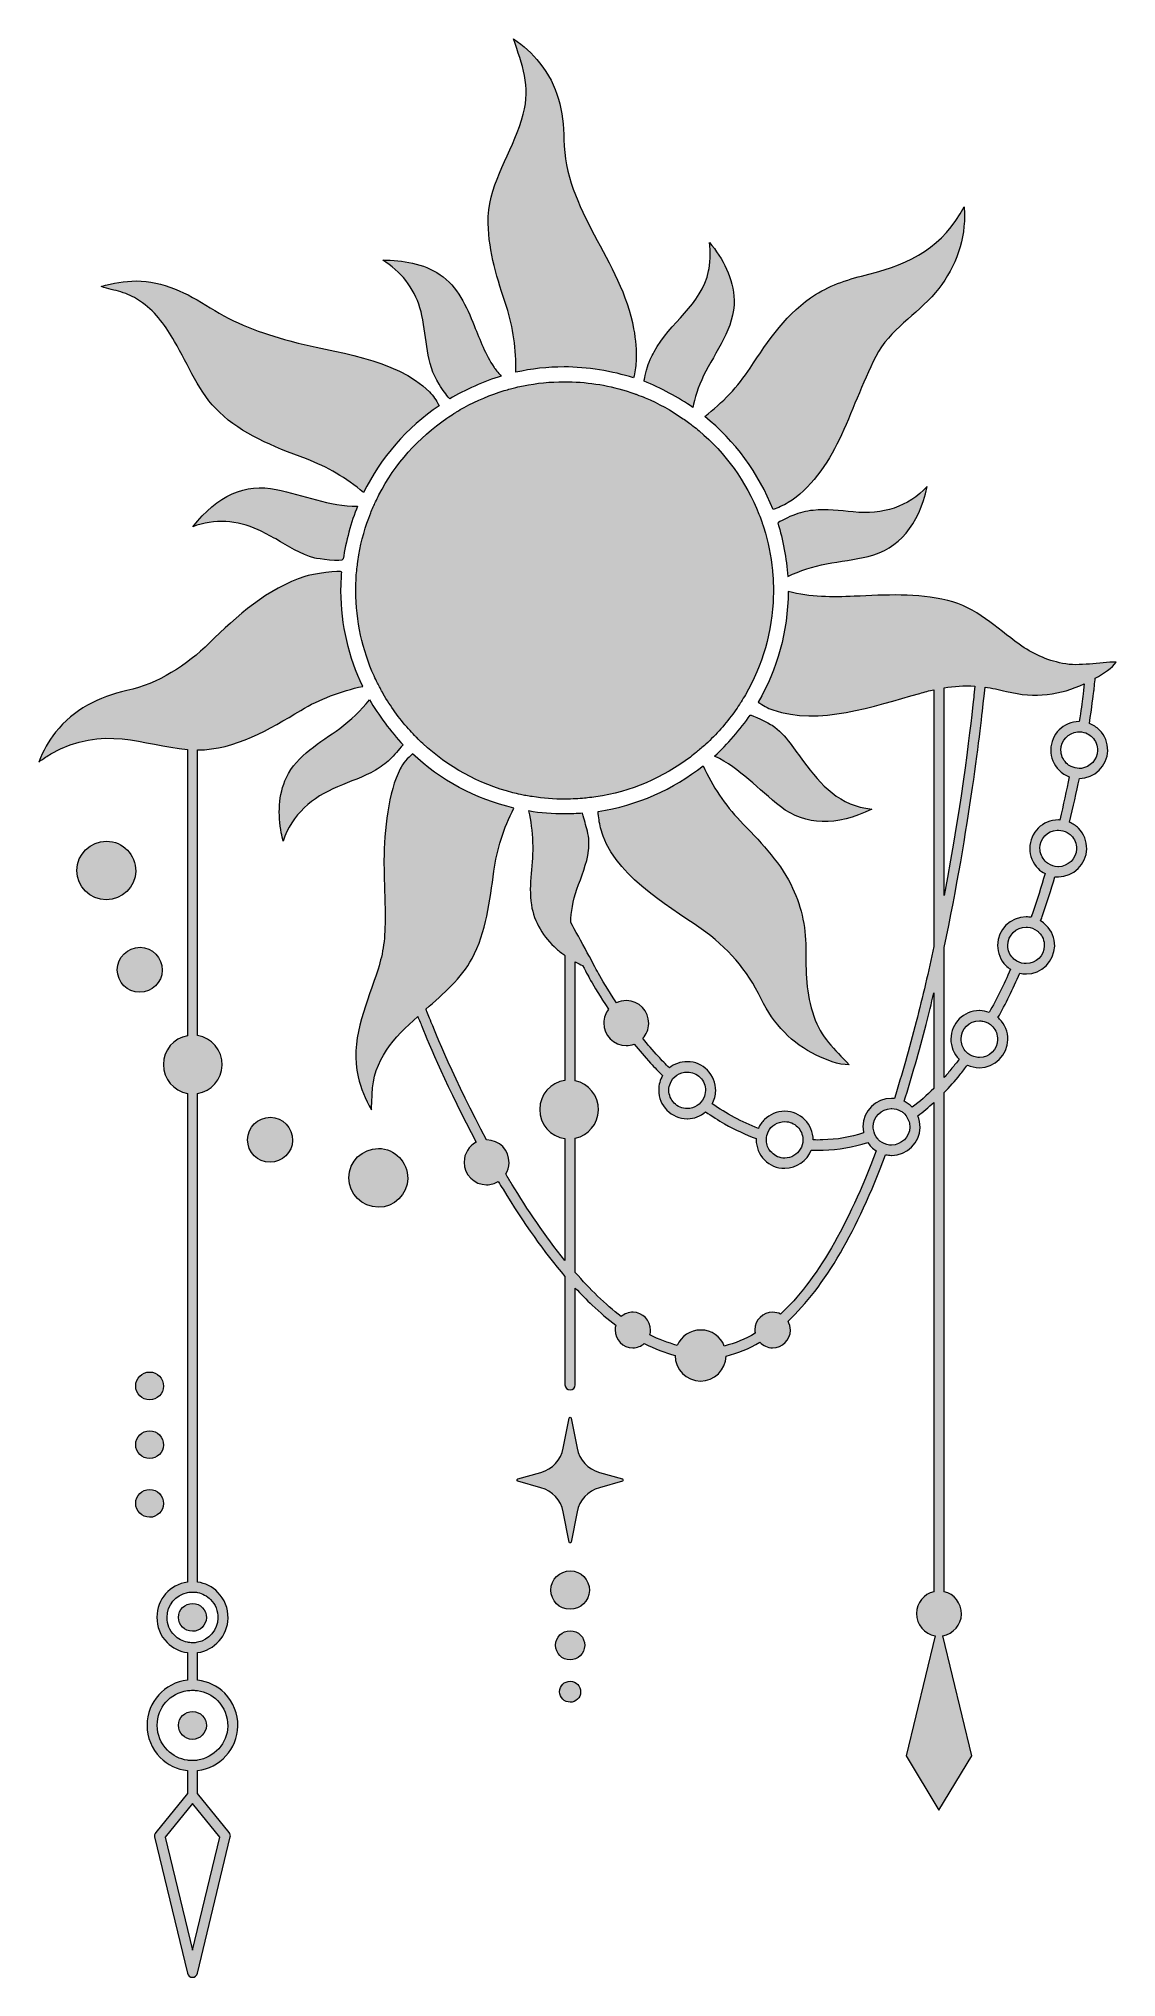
# Model space of a CAD drawing. Header units: inches. Extents: x 15 to 21.7, y -24.3 to -12.3.
import ezdxf

# ---------------------------------------------------------------- set-up
doc = ezdxf.new("R2010")
doc.units = ezdxf.units.IN
doc.header["$MEASUREMENT"] = 0
doc.layers.add('Layer 1', color=7, linetype='Continuous')

# ---------------------------------------------------------------- blocks, each defined once
blk = doc.blocks.new('block 2')
at = {"layer": 'Layer 1', "lineweight": 0}
for points, knots in [([(21.569, -16.324), (21.566, -16.35), (21.557, -16.42), (21.542, -16.521), (21.565, -16.53), (21.586, -16.544), (21.604, -16.562), (21.638, -16.596), (21.656, -16.641), (21.655, -16.69), (21.654, -16.784), (21.574, -16.862), (21.48, -16.862), (21.48, -16.862), (21.48, -16.862), (21.48, -16.862), (21.462, -16.947), (21.442, -17.038), (21.419, -17.133), (21.44, -17.141), (21.458, -17.154), (21.474, -17.17), (21.508, -17.205), (21.526, -17.25), (21.525, -17.298), (21.524, -17.392), (21.444, -17.471), (21.35, -17.471), (21.35, -17.471), (21.349, -17.471), (21.349, -17.471), (21.342, -17.471), (21.335, -17.471), (21.329, -17.47), (21.304, -17.552), (21.278, -17.634), (21.249, -17.717), (21.246, -17.726), (21.243, -17.735), (21.24, -17.743), (21.253, -17.751), (21.265, -17.76), (21.275, -17.771), (21.309, -17.805), (21.327, -17.85), (21.327, -17.899), (21.325, -17.993), (21.245, -18.072), (21.152, -18.072), (21.152, -18.072), (21.15, -18.072), (21.15, -18.072), (21.137, -18.072), (21.124, -18.07), (21.112, -18.067), (21.069, -18.165), (21.023, -18.257), (20.976, -18.342), (20.98, -18.345), (20.983, -18.348), (20.986, -18.351), (21.02, -18.385), (21.038, -18.431), (21.037, -18.479), (21.036, -18.573), (20.956, -18.652), (20.862, -18.652), (20.862, -18.652), (20.861, -18.652), (20.861, -18.652), (20.835, -18.652), (20.81, -18.646), (20.788, -18.636), (20.772, -18.656), (20.756, -18.676), (20.741, -18.696), (20.709, -18.735), (20.676, -18.772), (20.643, -18.806), (20.643, -18.806), (20.643, -21.896), (20.643, -21.896), (20.705, -21.91), (20.751, -21.967), (20.75, -22.035), (20.75, -22.101), (20.699, -22.158), (20.635, -22.169), (20.635, -22.169), (20.814, -22.913), (20.814, -22.913), (20.814, -22.913), (20.611, -23.248), (20.611, -23.248), (20.611, -23.248), (20.408, -22.913), (20.408, -22.913), (20.408, -22.913), (20.587, -22.169), (20.587, -22.169), (20.522, -22.157), (20.472, -22.1), (20.472, -22.031), (20.472, -21.965), (20.518, -21.911), (20.58, -21.896), (20.58, -21.896), (20.58, -18.867), (20.58, -18.867), (20.58, -18.867), (20.58, -18.867), (20.58, -18.867), (20.547, -18.897), (20.514, -18.925), (20.48, -18.95), (20.489, -18.973), (20.494, -18.997), (20.494, -19.022), (20.493, -19.116), (20.413, -19.195), (20.319, -19.195), (20.319, -19.195), (20.317, -19.195), (20.317, -19.195), (20.305, -19.195), (20.293, -19.193), (20.281, -19.191), (20.193, -19.426), (20.099, -19.629), (20.001, -19.799), (19.898, -19.975), (19.79, -20.116), (19.677, -20.221), (19.686, -20.238), (19.692, -20.257), (19.692, -20.278), (19.691, -20.337), (19.641, -20.386), (19.582, -20.386), (19.551, -20.386), (19.523, -20.373), (19.503, -20.352), (19.435, -20.392), (19.365, -20.42), (19.294, -20.437), (19.294, -20.437), (19.294, -20.437), (19.294, -20.437), (19.293, -20.522), (19.221, -20.592), (19.136, -20.592), (19.049, -20.591), (18.978, -20.521), (18.979, -20.433), (18.979, -20.433), (18.979, -20.433), (18.979, -20.433), (18.916, -20.417), (18.852, -20.393), (18.788, -20.359), (18.768, -20.376), (18.744, -20.386), (18.717, -20.386), (18.656, -20.386), (18.607, -20.336), (18.607, -20.275), (18.607, -20.265), (18.608, -20.256), (18.611, -20.246), (18.563, -20.21), (18.514, -20.168), (18.465, -20.122), (18.431, -20.089), (18.396, -20.054), (18.361, -20.016), (18.361, -20.016), (18.361, -20.016), (18.361, -20.016), (18.361, -20.016), (18.361, -20.615), (18.361, -20.615), (18.361, -20.633), (18.346, -20.647), (18.329, -20.647), (18.311, -20.647), (18.297, -20.633), (18.297, -20.615), (18.297, -20.615), (18.297, -19.945), (18.297, -19.945), (18.17, -19.796), (18.041, -19.615), (17.914, -19.405), (17.904, -19.389), (17.894, -19.373), (17.884, -19.357), (17.863, -19.37), (17.838, -19.377), (17.812, -19.377), (17.735, -19.377), (17.673, -19.315), (17.673, -19.237), (17.673, -19.183), (17.703, -19.137), (17.748, -19.114), (17.572, -18.785), (17.452, -18.497), (17.413, -18.401), (17.408, -18.387), (17.395, -18.355), (17.386, -18.335), (17.24, -18.465), (17.109, -18.603), (17.104, -18.816), (17.103, -18.838), (17.102, -18.882), (17.099, -18.912), (17.061, -18.847), (17.034, -18.779), (17.017, -18.709), (16.967, -18.49), (17.06, -18.283), (17.128, -18.08), (17.164, -17.974), (17.182, -17.892), (17.184, -17.759), (17.185, -17.629), (17.178, -17.5), (17.177, -17.37), (17.177, -17.185), (17.205, -16.94), (17.277, -16.803), (17.293, -16.771), (17.326, -16.733), (17.353, -16.709), (17.526, -16.87), (17.743, -16.99), (17.981, -17.045), (17.917, -17.17), (17.875, -17.302), (17.857, -17.436), (17.833, -17.618), (17.81, -17.813), (17.722, -17.976), (17.656, -18.099), (17.546, -18.195), (17.437, -18.29), (17.442, -18.3), (17.461, -18.35), (17.464, -18.358), (17.49, -18.424), (17.618, -18.738), (17.812, -19.099), (17.812, -19.099), (17.813, -19.099), (17.813, -19.099), (17.891, -19.099), (17.952, -19.163), (17.951, -19.241), (17.951, -19.266), (17.943, -19.29), (17.931, -19.31), (17.943, -19.331), (17.956, -19.352), (17.968, -19.373), (18.063, -19.529), (18.174, -19.694), (18.297, -19.845), (18.297, -19.845), (18.297, -19.091), (18.297, -19.091), (18.208, -19.079), (18.14, -19.003), (18.141, -18.91), (18.141, -18.818), (18.208, -18.743), (18.297, -18.731), (18.297, -18.731), (18.297, -17.957), (18.297, -17.957), (18.279, -17.944), (18.261, -17.931), (18.245, -17.916), (18.164, -17.846), (18.106, -17.75), (18.089, -17.644), (18.069, -17.516), (18.103, -17.386), (18.097, -17.258), (18.094, -17.188), (18.085, -17.124), (18.072, -17.063), (18.145, -17.076), (18.221, -17.082), (18.298, -17.081), (18.33, -17.081), (18.375, -17.079), (18.406, -17.077), (18.417, -17.119), (18.426, -17.15), (18.436, -17.188), (18.446, -17.228), (18.447, -17.268), (18.443, -17.308), (18.433, -17.39), (18.398, -17.47), (18.371, -17.547), (18.346, -17.621), (18.333, -17.688), (18.334, -17.754), (18.382, -17.842), (18.498, -18.057), (18.505, -18.07), (18.524, -18.104), (18.561, -18.169), (18.616, -18.25), (18.616, -18.25), (18.616, -18.25), (18.616, -18.25), (18.634, -18.242), (18.655, -18.236), (18.678, -18.237), (18.755, -18.237), (18.816, -18.301), (18.815, -18.379), (18.815, -18.414), (18.801, -18.446), (18.778, -18.47), (18.778, -18.47), (18.778, -18.47), (18.778, -18.47), (18.808, -18.507), (18.84, -18.545), (18.875, -18.582), (18.896, -18.606), (18.919, -18.63), (18.943, -18.653), (18.973, -18.63), (19.012, -18.615), (19.054, -18.615), (19.054, -18.615), (19.055, -18.615), (19.055, -18.615), (19.102, -18.615), (19.145, -18.634), (19.178, -18.667), (19.212, -18.701), (19.23, -18.747), (19.23, -18.795), (19.229, -18.824), (19.221, -18.852), (19.208, -18.876), (19.295, -18.936), (19.391, -18.989), (19.494, -19.028), (19.503, -19.007), (19.516, -18.989), (19.532, -18.973), (19.564, -18.942), (19.608, -18.922), (19.657, -18.922), (19.657, -18.922), (19.658, -18.922), (19.658, -18.922), (19.705, -18.923), (19.749, -18.941), (19.781, -18.974), (19.814, -19.008), (19.832, -19.052), (19.833, -19.099), (19.852, -19.1), (19.872, -19.1), (19.892, -19.099), (19.979, -19.097), (20.063, -19.083), (20.145, -19.056), (20.143, -19.044), (20.141, -19.031), (20.141, -19.018), (20.142, -18.919), (20.219, -18.842), (20.318, -18.842), (20.318, -18.842), (20.319, -18.842), (20.319, -18.842), (20.324, -18.842), (20.33, -18.842), (20.335, -18.843), (20.382, -18.695), (20.427, -18.536), (20.47, -18.368), (20.51, -18.212), (20.547, -18.055), (20.58, -17.902), (20.58, -17.902), (20.58, -17.901), (20.58, -17.901), (20.58, -17.901), (20.58, -16.312), (20.58, -16.312), (20.551, -16.319), (20.522, -16.326), (20.492, -16.335), (20.205, -16.414), (19.869, -16.536), (19.583, -16.437), (19.55, -16.426), (19.521, -16.408), (19.493, -16.389), (19.61, -16.187), (19.677, -15.953), (19.678, -15.704), (19.817, -15.74), (19.95, -15.74), (20.087, -15.734), (20.28, -15.725), (20.475, -15.714), (20.665, -15.759), (20.84, -15.801), (20.966, -15.93), (21.108, -16.031), (21.189, -16.09), (21.276, -16.129), (21.375, -16.149), (21.482, -16.172), (21.603, -16.14), (21.708, -16.141), (21.684, -16.177), (21.629, -16.213), (21.578, -16.24), (21.575, -16.267), (21.57, -16.318), (21.569, -16.324)], [0, 0, 0, 0, 1, 1, 1, 2, 2, 2, 3, 3, 3, 4, 4, 4, 5, 5, 5, 6, 6, 6, 7, 7, 7, 8, 8, 8, 9, 9, 9, 10, 10, 10, 11, 11, 11, 12, 12, 12, 13, 13, 13, 14, 14, 14, 15, 15, 15, 16, 16, 16, 17, 17, 17, 18, 18, 18, 19, 19, 19, 20, 20, 20, 21, 21, 21, 22, 22, 22, 23, 23, 23, 24, 24, 24, 25, 25, 25, 26, 26, 26, 27, 27, 27, 28, 28, 28, 29, 29, 29, 30, 30, 30, 31, 31, 31, 32, 32, 32, 33, 33, 33, 34, 34, 34, 35, 35, 35, 36, 36, 36, 37, 37, 37, 38, 38, 38, 39, 39, 39, 40, 40, 40, 41, 41, 41, 42, 42, 42, 43, 43, 43, 44, 44, 44, 45, 45, 45, 46, 46, 46, 47, 47, 47, 48, 48, 48, 49, 49, 49, 50, 50, 50, 51, 51, 51, 52, 52, 52, 53, 53, 53, 54, 54, 54, 55, 55, 55, 56, 56, 56, 57, 57, 57, 58, 58, 58, 59, 59, 59, 60, 60, 60, 61, 61, 61, 62, 62, 62, 63, 63, 63, 64, 64, 64, 65, 65, 65, 66, 66, 66, 67, 67, 67, 68, 68, 68, 69, 69, 69, 70, 70, 70, 71, 71, 71, 72, 72, 72, 73, 73, 73, 74, 74, 74, 75, 75, 75, 76, 76, 76, 77, 77, 77, 78, 78, 78, 79, 79, 79, 80, 80, 80, 81, 81, 81, 82, 82, 82, 83, 83, 83, 84, 84, 84, 85, 85, 85, 86, 86, 86, 87, 87, 87, 88, 88, 88, 89, 89, 89, 90, 90, 90, 91, 91, 91, 92, 92, 92, 93, 93, 93, 94, 94, 94, 95, 95, 95, 96, 96, 96, 97, 97, 97, 98, 98, 98, 99, 99, 99, 100, 100, 100, 101, 101, 101, 102, 102, 102, 103, 103, 103, 104, 104, 104, 105, 105, 105, 106, 106, 106, 107, 107, 107, 108, 108, 108, 109, 109, 109, 110, 110, 110, 111, 111, 111, 112, 112, 112, 113, 113, 113, 114, 114, 114, 115, 115, 115, 116, 116, 116, 117, 117, 117, 118, 118, 118, 119, 119, 119, 120, 120, 120, 121, 121, 121, 122, 122, 122, 123, 123, 123, 124, 124, 124, 125, 125, 125, 126, 126, 126, 127, 127, 127, 128, 128, 128, 129, 129, 129, 130, 130, 130, 131, 131, 131, 132, 132, 132, 133, 133, 133, 134, 134, 134, 135, 135, 135, 136, 136, 136, 137, 137, 137, 138, 138, 138, 139, 139, 139, 140, 140, 140, 141, 141, 141, 142, 142, 142, 143, 143, 143, 144, 144, 144, 144]), ([(21.358, -17.119), (21.381, -17.024), (21.4, -16.935), (21.417, -16.851), (21.394, -16.843), (21.372, -16.829), (21.354, -16.81), (21.321, -16.777), (21.302, -16.733), (21.303, -16.685), (21.303, -16.636), (21.323, -16.592), (21.354, -16.561), (21.386, -16.529), (21.43, -16.51), (21.479, -16.51), (21.49, -16.443), (21.497, -16.391), (21.502, -16.355), (21.504, -16.336), (21.508, -16.3), (21.51, -16.275), (21.364, -16.345), (21.205, -16.367), (21.029, -16.323), (20.981, -16.311), (20.937, -16.302), (20.896, -16.297), (20.894, -16.319), (20.89, -16.352), (20.889, -16.366), (20.889, -16.366), (20.889, -16.366), (20.889, -16.366), (20.873, -16.518), (20.8, -17.172), (20.643, -17.908), (20.643, -17.908), (20.643, -18.713), (20.643, -18.713), (20.659, -18.695), (20.675, -18.676), (20.691, -18.656), (20.706, -18.638), (20.721, -18.619), (20.736, -18.6), (20.703, -18.566), (20.684, -18.522), (20.685, -18.475), (20.685, -18.426), (20.705, -18.382), (20.736, -18.35), (20.768, -18.318), (20.812, -18.299), (20.862, -18.299), (20.862, -18.299), (20.863, -18.299), (20.863, -18.299), (20.883, -18.299), (20.903, -18.303), (20.922, -18.31), (20.968, -18.227), (21.012, -18.138), (21.054, -18.043), (21.043, -18.036), (21.034, -18.028), (21.025, -18.019), (20.992, -17.986), (20.974, -17.942), (20.974, -17.895), (20.975, -17.796), (21.052, -17.719), (21.151, -17.719), (21.151, -17.719), (21.152, -17.719), (21.152, -17.719), (21.162, -17.719), (21.171, -17.72), (21.181, -17.721), (21.183, -17.714), (21.186, -17.706), (21.189, -17.697), (21.218, -17.615), (21.244, -17.533), (21.268, -17.451), (21.252, -17.443), (21.237, -17.432), (21.224, -17.419), (21.191, -17.385), (21.173, -17.341), (21.173, -17.294), (21.173, -17.245), (21.193, -17.201), (21.225, -17.169), (21.256, -17.138), (21.301, -17.118), (21.35, -17.118), (21.35, -17.118), (21.351, -17.118), (21.351, -17.118), (21.353, -17.118), (21.355, -17.118), (21.358, -17.119)], [0, 0, 0, 0, 1, 1, 1, 2, 2, 2, 3, 3, 3, 4, 4, 4, 5, 5, 5, 6, 6, 6, 7, 7, 7, 8, 8, 8, 9, 9, 9, 10, 10, 10, 11, 11, 11, 12, 12, 12, 13, 13, 13, 14, 14, 14, 15, 15, 15, 16, 16, 16, 17, 17, 17, 18, 18, 18, 19, 19, 19, 20, 20, 20, 21, 21, 21, 22, 22, 22, 23, 23, 23, 24, 24, 24, 25, 25, 25, 26, 26, 26, 27, 27, 27, 28, 28, 28, 29, 29, 29, 30, 30, 30, 31, 31, 31, 32, 32, 32, 33, 33, 33, 34, 34, 34, 34]), ([(20.643, -16.3), (20.643, -16.3), (20.643, -17.587), (20.643, -17.587), (20.757, -16.986), (20.813, -16.488), (20.826, -16.359), (20.828, -16.346), (20.83, -16.312), (20.832, -16.29), (20.766, -16.286), (20.705, -16.29), (20.643, -16.3)], [0, 0, 0, 0, 1, 1, 1, 2, 2, 2, 3, 3, 3, 4, 4, 4, 4]), ([(21.531, -16.586), (21.516, -16.577), (21.498, -16.573), (21.48, -16.573), (21.48, -16.573), (21.48, -16.573), (21.48, -16.573), (21.476, -16.573), (21.473, -16.573), (21.469, -16.574), (21.411, -16.579), (21.366, -16.626), (21.366, -16.686), (21.366, -16.716), (21.377, -16.744), (21.399, -16.766), (21.408, -16.775), (21.418, -16.783), (21.43, -16.788), (21.445, -16.795), (21.462, -16.799), (21.479, -16.799), (21.484, -16.799), (21.488, -16.799), (21.492, -16.799), (21.547, -16.792), (21.591, -16.745), (21.592, -16.689), (21.592, -16.658), (21.581, -16.628), (21.559, -16.606), (21.551, -16.598), (21.541, -16.591), (21.531, -16.586)], [0, 0, 0, 0, 1, 1, 1, 2, 2, 2, 3, 3, 3, 4, 4, 4, 5, 5, 5, 6, 6, 6, 7, 7, 7, 8, 8, 8, 9, 9, 9, 10, 10, 10, 11, 11, 11, 11]), ([(21.404, -17.196), (21.388, -17.187), (21.369, -17.182), (21.35, -17.182), (21.35, -17.182), (21.35, -17.182), (21.35, -17.182), (21.347, -17.182), (21.345, -17.182), (21.342, -17.182), (21.282, -17.186), (21.236, -17.234), (21.236, -17.294), (21.236, -17.325), (21.248, -17.353), (21.269, -17.374), (21.274, -17.38), (21.28, -17.385), (21.287, -17.389), (21.304, -17.401), (21.325, -17.407), (21.347, -17.408), (21.348, -17.408), (21.348, -17.408), (21.349, -17.408), (21.349, -17.408), (21.35, -17.408), (21.35, -17.408), (21.41, -17.408), (21.461, -17.357), (21.462, -17.297), (21.463, -17.266), (21.451, -17.237), (21.429, -17.215), (21.422, -17.207), (21.413, -17.201), (21.404, -17.196)], [0, 0, 0, 0, 1, 1, 1, 2, 2, 2, 3, 3, 3, 4, 4, 4, 5, 5, 5, 6, 6, 6, 7, 7, 7, 8, 8, 8, 9, 9, 9, 10, 10, 10, 11, 11, 11, 12, 12, 12, 12]), ([(21.218, -17.804), (21.201, -17.792), (21.18, -17.784), (21.159, -17.782), (21.156, -17.782), (21.154, -17.782), (21.152, -17.782), (21.152, -17.782), (21.151, -17.782), (21.151, -17.782), (21.088, -17.782), (21.038, -17.832), (21.037, -17.895), (21.037, -17.895), (21.037, -17.896), (21.037, -17.896), (21.037, -17.926), (21.049, -17.954), (21.07, -17.975), (21.073, -17.978), (21.076, -17.981), (21.079, -17.983), (21.096, -17.997), (21.116, -18.005), (21.138, -18.008), (21.142, -18.008), (21.146, -18.008), (21.15, -18.008), (21.15, -18.008), (21.151, -18.008), (21.151, -18.008), (21.212, -18.008), (21.263, -17.958), (21.263, -17.898), (21.264, -17.867), (21.252, -17.837), (21.23, -17.815), (21.226, -17.811), (21.222, -17.808), (21.218, -17.804)], [0, 0, 0, 0, 1, 1, 1, 2, 2, 2, 3, 3, 3, 4, 4, 4, 5, 5, 5, 6, 6, 6, 7, 7, 7, 8, 8, 8, 9, 9, 9, 10, 10, 10, 11, 11, 11, 12, 12, 12, 13, 13, 13, 13]), ([(20.223, -19.167), (20.212, -19.16), (20.202, -19.152), (20.192, -19.143), (20.184, -19.134), (20.176, -19.125), (20.17, -19.115), (20.081, -19.144), (19.989, -19.16), (19.894, -19.162), (19.885, -19.163), (19.876, -19.163), (19.867, -19.163), (19.852, -19.163), (19.836, -19.162), (19.821, -19.162), (19.795, -19.227), (19.731, -19.275), (19.657, -19.275), (19.657, -19.275), (19.656, -19.275), (19.656, -19.275), (19.609, -19.275), (19.564, -19.256), (19.531, -19.223), (19.498, -19.189), (19.48, -19.145), (19.48, -19.098), (19.48, -19.096), (19.48, -19.093), (19.48, -19.091), (19.415, -19.067), (19.35, -19.036), (19.285, -19), (19.246, -18.977), (19.206, -18.952), (19.167, -18.925), (19.137, -18.952), (19.097, -18.968), (19.055, -18.968), (19.055, -18.968), (19.053, -18.968), (19.053, -18.968), (19.006, -18.968), (18.961, -18.949), (18.928, -18.916), (18.895, -18.882), (18.877, -18.838), (18.877, -18.791), (18.877, -18.758), (18.886, -18.727), (18.901, -18.701), (18.877, -18.677), (18.852, -18.651), (18.827, -18.624), (18.791, -18.584), (18.757, -18.545), (18.725, -18.506), (18.725, -18.506), (18.725, -18.506), (18.725, -18.506), (18.71, -18.512), (18.693, -18.515), (18.676, -18.515), (18.599, -18.515), (18.537, -18.452), (18.537, -18.375), (18.537, -18.343), (18.548, -18.314), (18.566, -18.29), (18.566, -18.29), (18.566, -18.29), (18.566, -18.29), (18.514, -18.213), (18.477, -18.15), (18.456, -18.112), (18.451, -18.103), (18.43, -18.064), (18.406, -18.02), (18.392, -18.013), (18.376, -18.004), (18.361, -17.996), (18.361, -17.996), (18.361, -18.733), (18.361, -18.733), (18.444, -18.751), (18.505, -18.826), (18.504, -18.915), (18.503, -19), (18.441, -19.072), (18.361, -19.089), (18.361, -19.089), (18.361, -19.92), (18.361, -19.92), (18.361, -19.92), (18.361, -19.92), (18.361, -19.92), (18.45, -20.023), (18.546, -20.116), (18.645, -20.192), (18.665, -20.176), (18.69, -20.166), (18.718, -20.166), (18.779, -20.166), (18.827, -20.217), (18.827, -20.278), (18.826, -20.288), (18.825, -20.297), (18.822, -20.306), (18.878, -20.334), (18.935, -20.356), (18.992, -20.371), (19.016, -20.314), (19.072, -20.276), (19.138, -20.276), (19.204, -20.276), (19.26, -20.317), (19.283, -20.375), (19.348, -20.359), (19.411, -20.333), (19.474, -20.296), (19.473, -20.289), (19.472, -20.282), (19.472, -20.275), (19.472, -20.214), (19.521, -20.166), (19.583, -20.166), (19.6, -20.166), (19.616, -20.17), (19.631, -20.177), (19.74, -20.076), (19.846, -19.939), (19.946, -19.767), (20.043, -19.6), (20.136, -19.399), (20.223, -19.167)], [0, 0, 0, 0, 1, 1, 1, 2, 2, 2, 3, 3, 3, 4, 4, 4, 5, 5, 5, 6, 6, 6, 7, 7, 7, 8, 8, 8, 9, 9, 9, 10, 10, 10, 11, 11, 11, 12, 12, 12, 13, 13, 13, 14, 14, 14, 15, 15, 15, 16, 16, 16, 17, 17, 17, 18, 18, 18, 19, 19, 19, 20, 20, 20, 21, 21, 21, 22, 22, 22, 23, 23, 23, 24, 24, 24, 25, 25, 25, 26, 26, 26, 27, 27, 27, 28, 28, 28, 29, 29, 29, 30, 30, 30, 31, 31, 31, 32, 32, 32, 33, 33, 33, 34, 34, 34, 35, 35, 35, 36, 36, 36, 37, 37, 37, 38, 38, 38, 39, 39, 39, 40, 40, 40, 41, 41, 41, 42, 42, 42, 43, 43, 43, 44, 44, 44, 45, 45, 45, 45]), ([(20.58, -18.78), (20.58, -18.78), (20.58, -18.189), (20.58, -18.189), (20.58, -18.189), (20.58, -18.189), (20.58, -18.189), (20.564, -18.254), (20.548, -18.319), (20.531, -18.384), (20.488, -18.552), (20.443, -18.711), (20.396, -18.86), (20.413, -18.869), (20.429, -18.88), (20.443, -18.894), (20.444, -18.895), (20.445, -18.896), (20.445, -18.897), (20.491, -18.863), (20.536, -18.823), (20.58, -18.78), (20.58, -18.78), (20.58, -18.78), (20.58, -18.78)], [0, 0, 0, 0, 1, 1, 1, 2, 2, 2, 3, 3, 3, 4, 4, 4, 5, 5, 5, 6, 6, 6, 7, 7, 7, 8, 8, 8, 8]), ([(20.944, -18.399), (20.943, -18.398), (20.942, -18.397), (20.941, -18.396), (20.927, -18.381), (20.909, -18.371), (20.89, -18.366), (20.881, -18.364), (20.872, -18.363), (20.862, -18.362), (20.862, -18.362), (20.862, -18.362), (20.862, -18.362), (20.798, -18.362), (20.748, -18.412), (20.748, -18.475), (20.748, -18.502), (20.757, -18.527), (20.774, -18.548), (20.776, -18.55), (20.778, -18.553), (20.781, -18.555), (20.793, -18.568), (20.809, -18.578), (20.826, -18.583), (20.837, -18.587), (20.849, -18.589), (20.861, -18.589), (20.861, -18.589), (20.862, -18.589), (20.862, -18.589), (20.922, -18.589), (20.973, -18.538), (20.974, -18.478), (20.974, -18.448), (20.964, -18.42), (20.944, -18.399)], [0, 0, 0, 0, 1, 1, 1, 2, 2, 2, 3, 3, 3, 4, 4, 4, 5, 5, 5, 6, 6, 6, 7, 7, 7, 8, 8, 8, 9, 9, 9, 10, 10, 10, 11, 11, 11, 12, 12, 12, 12]), ([(18.989, -18.698), (18.971, -18.71), (18.957, -18.727), (18.949, -18.747), (18.943, -18.761), (18.94, -18.776), (18.94, -18.791), (18.94, -18.791), (18.94, -18.792), (18.94, -18.792), (18.94, -18.822), (18.952, -18.85), (18.973, -18.871), (18.994, -18.893), (19.023, -18.905), (19.053, -18.905), (19.053, -18.905), (19.054, -18.905), (19.054, -18.905), (19.076, -18.905), (19.097, -18.898), (19.114, -18.887), (19.132, -18.875), (19.147, -18.858), (19.156, -18.839), (19.162, -18.825), (19.166, -18.81), (19.166, -18.794), (19.167, -18.763), (19.155, -18.734), (19.133, -18.712), (19.112, -18.69), (19.084, -18.679), (19.055, -18.679), (19.055, -18.679), (19.054, -18.679), (19.054, -18.679), (19.03, -18.679), (19.007, -18.686), (18.989, -18.698)], [0, 0, 0, 0, 1, 1, 1, 2, 2, 2, 3, 3, 3, 4, 4, 4, 5, 5, 5, 6, 6, 6, 7, 7, 7, 8, 8, 8, 9, 9, 9, 10, 10, 10, 11, 11, 11, 12, 12, 12, 13, 13, 13, 13]), ([(20.426, -18.988), (20.421, -18.97), (20.411, -18.953), (20.398, -18.938), (20.396, -18.937), (20.395, -18.936), (20.393, -18.934), (20.388, -18.929), (20.382, -18.925), (20.376, -18.921), (20.359, -18.911), (20.339, -18.905), (20.319, -18.905), (20.319, -18.905), (20.318, -18.905), (20.318, -18.905), (20.317, -18.905), (20.316, -18.905), (20.315, -18.905), (20.253, -18.907), (20.205, -18.956), (20.204, -19.018), (20.204, -19.018), (20.204, -19.019), (20.204, -19.019), (20.204, -19.024), (20.205, -19.029), (20.206, -19.035), (20.209, -19.056), (20.218, -19.076), (20.232, -19.092), (20.233, -19.094), (20.235, -19.096), (20.237, -19.098), (20.24, -19.101), (20.243, -19.103), (20.246, -19.106), (20.262, -19.119), (20.282, -19.128), (20.304, -19.131), (20.308, -19.131), (20.313, -19.131), (20.317, -19.131), (20.317, -19.131), (20.318, -19.131), (20.318, -19.131), (20.379, -19.131), (20.43, -19.081), (20.431, -19.021), (20.431, -19.01), (20.429, -18.999), (20.426, -18.988)], [0, 0, 0, 0, 1, 1, 1, 2, 2, 2, 3, 3, 3, 4, 4, 4, 5, 5, 5, 6, 6, 6, 7, 7, 7, 8, 8, 8, 9, 9, 9, 10, 10, 10, 11, 11, 11, 12, 12, 12, 13, 13, 13, 14, 14, 14, 15, 15, 15, 16, 16, 16, 17, 17, 17, 17]), ([(19.554, -19.049), (19.547, -19.064), (19.543, -19.081), (19.543, -19.098), (19.543, -19.103), (19.543, -19.108), (19.544, -19.113), (19.547, -19.138), (19.558, -19.16), (19.576, -19.178), (19.597, -19.2), (19.626, -19.212), (19.656, -19.212), (19.656, -19.212), (19.657, -19.212), (19.657, -19.212), (19.697, -19.212), (19.734, -19.189), (19.753, -19.157), (19.763, -19.14), (19.769, -19.121), (19.769, -19.101), (19.769, -19.099), (19.769, -19.097), (19.769, -19.095), (19.768, -19.066), (19.756, -19.039), (19.736, -19.019), (19.715, -18.997), (19.687, -18.986), (19.658, -18.986), (19.658, -18.986), (19.657, -18.986), (19.657, -18.986), (19.611, -18.986), (19.573, -19.011), (19.554, -19.049)], [0, 0, 0, 0, 1, 1, 1, 2, 2, 2, 3, 3, 3, 4, 4, 4, 5, 5, 5, 6, 6, 6, 7, 7, 7, 8, 8, 8, 9, 9, 9, 10, 10, 10, 11, 11, 11, 12, 12, 12, 12])]:
    blk.add_open_spline(points, degree=3, knots=knots, dxfattribs=at)
blk = doc.blocks.new('block 3')
at = {"layer": 'Layer 1', "lineweight": 0}
blk.add_lwpolyline([(15.992, -23.207), (15.823, -23.415), (15.992, -24.116), (16.161, -23.415), (15.992, -23.207)], dxfattribs=at)
for points, knots in [([(16.024, -23.003), (16.024, -23.003), (16.024, -23.146), (16.024, -23.146), (16.024, -23.146), (16.22, -23.387), (16.22, -23.387), (16.226, -23.395), (16.228, -23.405), (16.226, -23.414), (16.226, -23.414), (16.023, -24.258), (16.023, -24.258), (16.019, -24.273), (16.007, -24.283), (15.992, -24.283), (15.978, -24.283), (15.965, -24.273), (15.961, -24.258), (15.961, -24.258), (15.758, -23.414), (15.758, -23.414), (15.756, -23.405), (15.758, -23.395), (15.765, -23.387), (15.765, -23.387), (15.961, -23.146), (15.961, -23.146), (15.961, -23.146), (15.961, -23.003), (15.961, -23.003), (15.897, -22.996), (15.838, -22.968), (15.792, -22.922), (15.74, -22.868), (15.711, -22.798), (15.711, -22.723), (15.712, -22.577), (15.819, -22.46), (15.961, -22.444), (15.961, -22.444), (15.961, -22.273), (15.961, -22.273), (15.913, -22.267), (15.87, -22.245), (15.835, -22.211), (15.794, -22.169), (15.771, -22.113), (15.772, -22.054), (15.772, -21.942), (15.853, -21.852), (15.961, -21.837), (15.961, -21.837), (15.961, -18.811), (15.961, -18.811), (15.876, -18.796), (15.812, -18.722), (15.813, -18.632), (15.813, -18.543), (15.876, -18.47), (15.961, -18.454), (15.961, -18.454), (15.961, -16.682), (15.961, -16.682), (15.683, -16.658), (15.444, -16.524), (15.115, -16.71), (15.095, -16.722), (15.074, -16.736), (15.041, -16.76), (15.068, -16.69), (15.1, -16.632), (15.145, -16.576), (15.257, -16.434), (15.412, -16.356), (15.586, -16.318), (15.78, -16.275), (15.956, -16.162), (16.097, -16.023), (16.264, -15.858), (16.46, -15.684), (16.688, -15.611), (16.727, -15.599), (16.917, -15.569), (16.916, -15.584), (16.914, -15.618), (16.911, -15.665), (16.911, -15.701), (16.912, -15.912), (16.96, -16.113), (17.046, -16.292), (16.909, -16.32), (16.779, -16.37), (16.663, -16.44), (16.47, -16.555), (16.256, -16.685), (16.024, -16.685), (16.024, -16.685), (16.024, -18.453), (16.024, -18.453), (16.111, -18.467), (16.177, -18.544), (16.176, -18.637), (16.175, -18.724), (16.108, -18.799), (16.024, -18.812), (16.024, -18.812), (16.024, -21.837), (16.024, -21.837), (16.071, -21.843), (16.115, -21.865), (16.149, -21.9), (16.191, -21.942), (16.213, -21.999), (16.213, -22.06), (16.211, -22.167), (16.128, -22.258), (16.024, -22.273), (16.024, -22.273), (16.024, -22.444), (16.024, -22.444), (16.087, -22.451), (16.146, -22.479), (16.192, -22.525), (16.245, -22.58), (16.274, -22.652), (16.273, -22.729), (16.272, -22.869), (16.16, -22.988), (16.024, -23.003)], [0, 0, 0, 0, 1, 1, 1, 2, 2, 2, 3, 3, 3, 4, 4, 4, 5, 5, 5, 6, 6, 6, 7, 7, 7, 8, 8, 8, 9, 9, 9, 10, 10, 10, 11, 11, 11, 12, 12, 12, 13, 13, 13, 14, 14, 14, 15, 15, 15, 16, 16, 16, 17, 17, 17, 18, 18, 18, 19, 19, 19, 20, 20, 20, 21, 21, 21, 22, 22, 22, 23, 23, 23, 24, 24, 24, 25, 25, 25, 26, 26, 26, 27, 27, 27, 28, 28, 28, 29, 29, 29, 30, 30, 30, 31, 31, 31, 32, 32, 32, 33, 33, 33, 34, 34, 34, 35, 35, 35, 36, 36, 36, 37, 37, 37, 38, 38, 38, 39, 39, 39, 40, 40, 40, 41, 41, 41, 42, 42, 42, 43, 43, 43, 43]), ([(15.961, -22.209), (15.971, -22.211), (15.981, -22.212), (15.992, -22.212), (16.003, -22.213), (16.013, -22.211), (16.024, -22.209), (16.094, -22.195), (16.149, -22.132), (16.149, -22.059), (16.15, -22.015), (16.134, -21.975), (16.104, -21.944), (16.082, -21.922), (16.054, -21.907), (16.024, -21.901), (16.014, -21.899), (16.004, -21.898), (15.994, -21.898), (15.994, -21.898), (15.993, -21.898), (15.993, -21.898), (15.982, -21.898), (15.971, -21.899), (15.961, -21.901), (15.888, -21.916), (15.835, -21.978), (15.835, -22.055), (15.835, -22.097), (15.851, -22.136), (15.88, -22.166), (15.903, -22.188), (15.93, -22.203), (15.961, -22.209)], [0, 0, 0, 0, 1, 1, 1, 2, 2, 2, 3, 3, 3, 4, 4, 4, 5, 5, 5, 6, 6, 6, 7, 7, 7, 8, 8, 8, 9, 9, 9, 10, 10, 10, 11, 11, 11, 11]), ([(16.024, -22.939), (16.126, -22.924), (16.209, -22.834), (16.21, -22.729), (16.211, -22.669), (16.188, -22.612), (16.147, -22.57), (16.113, -22.536), (16.07, -22.514), (16.024, -22.508), (16.014, -22.507), (16.004, -22.506), (15.995, -22.506), (15.995, -22.506), (15.994, -22.506), (15.994, -22.506), (15.982, -22.506), (15.971, -22.507), (15.961, -22.508), (15.854, -22.524), (15.775, -22.612), (15.774, -22.723), (15.774, -22.723), (15.774, -22.724), (15.774, -22.724), (15.774, -22.782), (15.797, -22.836), (15.837, -22.877), (15.871, -22.911), (15.914, -22.933), (15.961, -22.939), (15.971, -22.941), (15.981, -22.941), (15.992, -22.941), (15.992, -22.941), (15.994, -22.941), (15.994, -22.941), (16.004, -22.941), (16.014, -22.941), (16.024, -22.939)], [0, 0, 0, 0, 1, 1, 1, 2, 2, 2, 3, 3, 3, 4, 4, 4, 5, 5, 5, 6, 6, 6, 7, 7, 7, 8, 8, 8, 9, 9, 9, 10, 10, 10, 11, 11, 11, 12, 12, 12, 13, 13, 13, 13])]:
    blk.add_open_spline(points, degree=3, knots=knots, dxfattribs=at)

msp = doc.modelspace()

# ---------------------------------------------------------------- hatches: boundary and pattern name
at = {"layer": 'Layer 1', "true_color": 0xa16e58}
h = msp.add_hatch(color=35, dxfattribs=at)
h.dxf.hatch_style = 2
edge = h.paths.add_edge_path()
edge.add_spline(control_points=[(20.538, -15.055), (20.486, -15.295), (20.364, -15.44), (20.174, -15.487), (20.089, -15.508), (20.001, -15.517), (19.915, -15.533), (19.832, -15.548), (19.752, -15.575), (19.675, -15.611), (19.669, -15.502), (19.645, -15.383), (19.615, -15.282), (19.612, -15.274), (19.698, -15.236), (19.707, -15.233), (19.748, -15.216), (19.79, -15.206), (19.832, -15.202), (19.914, -15.193), (19.997, -15.203), (20.08, -15.212), (20.265, -15.232), (20.419, -15.179), (20.538, -15.055)], knot_values=[0, 0, 0, 0, 1, 1, 1, 2, 2, 2, 3, 3, 3, 4, 4, 4, 5, 5, 5, 6, 6, 6, 7, 7, 7, 8, 8, 8, 8], degree=3, periodic=1)
edge = h.paths.add_edge_path()
edge.add_spline(control_points=[(19.162, -14.621), (19.347, -14.77), (19.496, -14.972), (19.585, -15.197), (19.616, -15.186), (19.647, -15.172), (19.678, -15.154), (19.811, -15.076), (19.925, -14.909), (19.993, -14.766), (20.074, -14.597), (20.135, -14.415), (20.22, -14.25), (20.308, -14.078), (20.469, -13.996), (20.59, -13.854), (20.701, -13.723), (20.769, -13.553), (20.769, -13.38), (20.769, -13.361), (20.769, -13.342), (20.766, -13.323), (20.641, -13.565), (20.436, -13.677), (20.177, -13.74), (20.057, -13.769), (19.947, -13.804), (19.848, -13.866), (19.675, -13.972), (19.552, -14.155), (19.443, -14.321), (19.368, -14.436), (19.271, -14.537), (19.162, -14.621)], knot_values=[0, 0, 0, 0, 1, 1, 1, 2, 2, 2, 3, 3, 3, 4, 4, 4, 5, 5, 5, 6, 6, 6, 7, 7, 7, 8, 8, 8, 9, 9, 9, 10, 10, 10, 11, 11, 11, 11], degree=3, periodic=1)
edge = h.paths.add_edge_path()
edge.add_spline(control_points=[(19.155, -14.368), (19.226, -14.221), (19.348, -14.071), (19.344, -13.9), (19.34, -13.767), (19.274, -13.644), (19.191, -13.543), (19.202, -13.599), (19.193, -13.685), (19.186, -13.72), (19.141, -13.933), (18.946, -14.038), (18.849, -14.22), (18.845, -14.229), (18.819, -14.274), (18.807, -14.314), (18.791, -14.37), (18.787, -14.403), (18.787, -14.403), (18.888, -14.443), (19.001, -14.503), (19.088, -14.565), (19.097, -14.512), (19.122, -14.436), (19.155, -14.368)], knot_values=[0, 0, 0, 0, 1, 1, 1, 2, 2, 2, 3, 3, 3, 4, 4, 4, 5, 5, 5, 6, 6, 6, 7, 7, 7, 8, 8, 8, 8], degree=3, periodic=1)
edge = h.paths.add_edge_path()
edge.add_spline(control_points=[(17.993, -14.347), (18.089, -14.326), (18.19, -14.314), (18.292, -14.314), (18.434, -14.314), (18.591, -14.341), (18.721, -14.381), (18.731, -14.35), (18.734, -14.314), (18.737, -14.28), (18.742, -14.213), (18.734, -14.145), (18.722, -14.079), (18.646, -13.654), (18.292, -13.339), (18.291, -12.907), (18.29, -12.732), (18.252, -12.571), (18.14, -12.431), (18.095, -12.374), (18.04, -12.325), (17.978, -12.283), (18.034, -12.444), (18.085, -12.574), (18.039, -12.749), (17.986, -12.956), (17.853, -13.128), (17.826, -13.341), (17.823, -13.368), (17.821, -13.396), (17.822, -13.425), (17.825, -13.603), (17.88, -13.774), (17.935, -13.941), (17.977, -14.07), (17.997, -14.208), (17.993, -14.347)], knot_values=[0, 0, 0, 0, 1, 1, 1, 2, 2, 2, 3, 3, 3, 4, 4, 4, 5, 5, 5, 6, 6, 6, 7, 7, 7, 8, 8, 8, 9, 9, 9, 10, 10, 10, 11, 11, 11, 12, 12, 12, 12], degree=3, periodic=1)
edge = h.paths.add_edge_path()
edge.add_spline(control_points=[(17.412, -13.996), (17.444, -14.141), (17.435, -14.29), (17.518, -14.421), (17.542, -14.459), (17.56, -14.486), (17.584, -14.511), (17.676, -14.458), (17.8, -14.401), (17.903, -14.371), (17.883, -14.352), (17.863, -14.324), (17.859, -14.318), (17.803, -14.233), (17.773, -14.152), (17.735, -14.058), (17.688, -13.941), (17.633, -13.816), (17.524, -13.743), (17.421, -13.673), (17.292, -13.652), (17.17, -13.653), (17.181, -13.66), (17.201, -13.674), (17.209, -13.68), (17.315, -13.756), (17.385, -13.869), (17.412, -13.996)], knot_values=[0, 0, 0, 0, 1, 1, 1, 2, 2, 2, 3, 3, 3, 4, 4, 4, 5, 5, 5, 6, 6, 6, 7, 7, 7, 8, 8, 8, 9, 9, 9, 9], degree=3, periodic=1)
edge = h.paths.add_edge_path()
edge.add_spline(control_points=[(15.579, -13.86), (15.616, -13.873), (15.651, -13.894), (15.684, -13.917), (15.767, -13.979), (15.83, -14.065), (15.881, -14.156), (15.925, -14.231), (15.962, -14.31), (16.005, -14.386), (16.048, -14.462), (16.097, -14.536), (16.159, -14.595), (16.298, -14.729), (16.485, -14.805), (16.698, -14.884), (16.825, -14.931), (16.944, -15.002), (17.051, -15.092), (17.157, -14.875), (17.32, -14.689), (17.518, -14.554), (17.498, -14.517), (17.484, -14.493), (17.459, -14.469), (17.249, -14.259), (16.866, -14.225), (16.595, -14.153), (16.416, -14.105), (16.25, -14.043), (16.102, -13.948), (15.958, -13.856), (15.808, -13.782), (15.645, -13.782), (15.572, -13.782), (15.5, -13.794), (15.428, -13.816), (15.438, -13.82), (15.449, -13.823), (15.46, -13.826), (15.5, -13.838), (15.539, -13.845), (15.579, -13.86)], knot_values=[0, 0, 0, 0, 1, 1, 1, 2, 2, 2, 3, 3, 3, 4, 4, 4, 5, 5, 5, 6, 6, 6, 7, 7, 7, 8, 8, 8, 9, 9, 9, 10, 10, 10, 11, 11, 11, 12, 12, 12, 13, 13, 13, 14, 14, 14, 14], degree=3, periodic=1)
edge = h.paths.add_edge_path()
edge.add_spline(control_points=[(16.51, -15.073), (16.319, -15.032), (16.146, -15.11), (15.995, -15.303), (16.129, -15.253), (16.269, -15.263), (16.398, -15.322), (16.436, -15.339), (16.471, -15.359), (16.507, -15.379), (16.585, -15.424), (16.661, -15.473), (16.749, -15.497), (16.763, -15.5), (16.919, -15.528), (16.925, -15.503), (16.941, -15.396), (16.973, -15.274), (17.014, -15.176), (16.837, -15.176), (16.68, -15.108), (16.51, -15.073)], knot_values=[0, 0, 0, 0, 1, 1, 1, 2, 2, 2, 3, 3, 3, 4, 4, 4, 5, 5, 5, 6, 6, 6, 7, 7, 7, 7], degree=3, periodic=1)
edge = h.paths.add_edge_path()
edge.add_spline(control_points=[(17.213, -16.744), (17.242, -16.716), (17.266, -16.687), (17.295, -16.653), (17.222, -16.575), (17.141, -16.468), (17.088, -16.374), (17.034, -16.442), (16.973, -16.5), (16.903, -16.552), (16.784, -16.64), (16.638, -16.717), (16.573, -16.856), (16.523, -16.963), (16.521, -17.087), (16.542, -17.199), (16.544, -17.211), (16.55, -17.238), (16.553, -17.25), (16.607, -17.084), (16.734, -16.979), (16.89, -16.913), (16.968, -16.88), (17.051, -16.853), (17.124, -16.811), (17.156, -16.792), (17.187, -16.77), (17.213, -16.744)], knot_values=[0, 0, 0, 0, 1, 1, 1, 2, 2, 2, 3, 3, 3, 4, 4, 4, 5, 5, 5, 6, 6, 6, 7, 7, 7, 8, 8, 8, 9, 9, 9, 9], degree=3, periodic=1)
edge = h.paths.add_edge_path()
edge.add_spline(control_points=[(18.675, -14.463), (18.554, -14.425), (18.425, -14.405), (18.292, -14.406), (18.206, -14.406), (18.122, -14.414), (18.041, -14.431), (18.025, -14.434), (18.009, -14.437), (17.994, -14.441), (17.983, -14.444), (17.971, -14.446), (17.96, -14.45), (17.947, -14.453), (17.934, -14.457), (17.921, -14.461), (17.835, -14.487), (17.752, -14.522), (17.673, -14.565), (17.657, -14.574), (17.641, -14.583), (17.626, -14.593), (17.62, -14.596), (17.615, -14.599), (17.61, -14.603), (17.595, -14.612), (17.581, -14.621), (17.567, -14.631), (17.39, -14.752), (17.245, -14.915), (17.146, -15.106), (17.139, -15.121), (17.132, -15.135), (17.125, -15.149), (17.12, -15.16), (17.115, -15.17), (17.111, -15.181), (17.105, -15.193), (17.1, -15.206), (17.095, -15.218), (17.062, -15.301), (17.037, -15.388), (17.021, -15.478), (17.018, -15.496), (17.016, -15.514), (17.013, -15.532), (17.013, -15.538), (17.012, -15.545), (17.011, -15.551), (17.009, -15.568), (17.008, -15.585), (17.006, -15.602), (17.004, -15.634), (17.003, -15.667), (17.003, -15.7), (17.003, -15.888), (17.044, -16.067), (17.116, -16.227), (17.123, -16.242), (17.13, -16.256), (17.137, -16.271), (17.142, -16.281), (17.147, -16.291), (17.153, -16.301), (17.159, -16.313), (17.166, -16.325), (17.172, -16.337), (17.217, -16.415), (17.27, -16.488), (17.329, -16.555), (17.341, -16.569), (17.354, -16.583), (17.367, -16.596), (17.371, -16.6), (17.376, -16.605), (17.38, -16.609), (17.392, -16.622), (17.405, -16.634), (17.417, -16.645), (17.572, -16.789), (17.763, -16.896), (17.974, -16.95), (17.989, -16.954), (18.005, -16.957), (18.021, -16.961), (18.032, -16.963), (18.043, -16.966), (18.055, -16.968), (18.068, -16.97), (18.081, -16.973), (18.095, -16.974), (18.161, -16.985), (18.229, -16.99), (18.298, -16.99), (18.32, -16.99), (18.342, -16.989), (18.363, -16.988), (18.382, -16.987), (18.4, -16.986), (18.418, -16.984), (18.425, -16.984), (18.431, -16.983), (18.437, -16.982), (18.454, -16.98), (18.471, -16.978), (18.488, -16.976), (18.705, -16.943), (18.905, -16.856), (19.073, -16.729), (19.086, -16.719), (19.098, -16.709), (19.111, -16.699), (19.12, -16.692), (19.128, -16.684), (19.137, -16.677), (19.147, -16.668), (19.158, -16.659), (19.168, -16.65), (19.234, -16.589), (19.293, -16.522), (19.346, -16.449), (19.356, -16.434), (19.367, -16.418), (19.377, -16.403), (19.38, -16.398), (19.384, -16.392), (19.387, -16.387), (19.396, -16.373), (19.405, -16.358), (19.414, -16.343), (19.519, -16.162), (19.581, -15.954), (19.586, -15.732), (19.587, -15.72), (19.587, -15.707), (19.587, -15.695), (19.587, -15.691), (19.587, -15.688), (19.587, -15.684), (19.587, -15.672), (19.586, -15.661), (19.586, -15.649), (19.585, -15.636), (19.585, -15.622), (19.584, -15.609), (19.578, -15.517), (19.562, -15.429), (19.537, -15.344), (19.532, -15.326), (19.527, -15.308), (19.521, -15.291), (19.519, -15.285), (19.517, -15.279), (19.515, -15.273), (19.509, -15.257), (19.504, -15.241), (19.497, -15.225), (19.418, -15.024), (19.289, -14.847), (19.127, -14.71), (19.114, -14.699), (19.102, -14.689), (19.089, -14.679), (19.08, -14.672), (19.071, -14.665), (19.062, -14.658), (19.051, -14.65), (19.04, -14.642), (19.028, -14.635), (18.955, -14.584), (18.876, -14.54), (18.793, -14.505), (18.776, -14.498), (18.759, -14.492), (18.742, -14.485), (18.736, -14.483), (18.73, -14.481), (18.724, -14.479), (18.707, -14.473), (18.691, -14.468), (18.675, -14.463)], knot_values=[0, 0, 0, 0, 1, 1, 1, 2, 2, 2, 3, 3, 3, 4, 4, 4, 5, 5, 5, 6, 6, 6, 7, 7, 7, 8, 8, 8, 9, 9, 9, 10, 10, 10, 11, 11, 11, 12, 12, 12, 13, 13, 13, 14, 14, 14, 15, 15, 15, 16, 16, 16, 17, 17, 17, 18, 18, 18, 19, 19, 19, 20, 20, 20, 21, 21, 21, 22, 22, 22, 23, 23, 23, 24, 24, 24, 25, 25, 25, 26, 26, 26, 27, 27, 27, 28, 28, 28, 29, 29, 29, 30, 30, 30, 31, 31, 31, 32, 32, 32, 33, 33, 33, 34, 34, 34, 35, 35, 35, 36, 36, 36, 37, 37, 37, 38, 38, 38, 39, 39, 39, 40, 40, 40, 41, 41, 41, 42, 42, 42, 43, 43, 43, 44, 44, 44, 45, 45, 45, 46, 46, 46, 47, 47, 47, 48, 48, 48, 49, 49, 49, 50, 50, 50, 51, 51, 51, 52, 52, 52, 53, 53, 53, 54, 54, 54, 55, 55, 55, 56, 56, 56, 57, 57, 57, 58, 58, 58, 59, 59, 59, 60, 60, 60, 60], degree=3, periodic=1)
edge = h.paths.add_edge_path()
edge.add_spline(control_points=[(19.694, -17.517), (19.619, -17.368), (19.496, -17.244), (19.381, -17.124), (19.287, -17.026), (19.21, -16.911), (19.152, -16.783), (18.967, -16.929), (18.745, -17.029), (18.502, -17.066), (18.505, -17.102), (18.509, -17.136), (18.517, -17.167), (18.587, -17.451), (18.919, -17.637), (19.139, -17.792), (19.303, -17.908), (19.424, -18.044), (19.511, -18.226), (19.587, -18.383), (19.704, -18.504), (19.852, -18.574), (19.911, -18.602), (19.989, -18.636), (20.055, -18.634), (19.964, -18.535), (19.881, -18.466), (19.836, -18.333), (19.789, -18.196), (19.786, -18.054), (19.787, -17.911), (19.788, -17.775), (19.756, -17.639), (19.694, -17.517)], knot_values=[0, 0, 0, 0, 1, 1, 1, 2, 2, 2, 3, 3, 3, 4, 4, 4, 5, 5, 5, 6, 6, 6, 7, 7, 7, 8, 8, 8, 9, 9, 9, 10, 10, 10, 11, 11, 11, 11], degree=3, periodic=1)
edge = h.paths.add_edge_path()
edge.add_spline(control_points=[(19.773, -16.757), (19.745, -16.719), (19.718, -16.681), (19.691, -16.644), (19.659, -16.601), (19.623, -16.561), (19.579, -16.532), (19.566, -16.524), (19.447, -16.463), (19.443, -16.469), (19.382, -16.557), (19.302, -16.651), (19.223, -16.723), (19.383, -16.801), (19.493, -16.929), (19.631, -17.036), (19.786, -17.155), (19.976, -17.16), (20.195, -17.051), (19.997, -17.033), (19.881, -16.901), (19.773, -16.757)], knot_values=[0, 0, 0, 0, 1, 1, 1, 2, 2, 2, 3, 3, 3, 4, 4, 4, 5, 5, 5, 6, 6, 6, 7, 7, 7, 7], degree=3, periodic=1)
edge = h.paths.add_edge_path()
edge.add_spline(control_points=[(15.641, -17.436), (15.642, -17.334), (15.562, -17.25), (15.461, -17.25), (15.359, -17.25), (15.278, -17.33), (15.277, -17.431), (15.277, -17.532), (15.358, -17.613), (15.459, -17.613), (15.557, -17.614), (15.64, -17.533), (15.641, -17.436)], knot_values=[0, 0, 0, 0, 1, 1, 1, 2, 2, 2, 3, 3, 3, 4, 4, 4, 4], degree=3, periodic=1)
edge = h.paths.add_edge_path()
edge.add_spline(control_points=[(15.805, -18.049), (15.806, -17.971), (15.745, -17.907), (15.668, -17.907), (15.59, -17.907), (15.528, -17.968), (15.527, -18.046), (15.527, -18.123), (15.589, -18.185), (15.666, -18.185), (15.741, -18.186), (15.805, -18.124), (15.805, -18.049)], knot_values=[0, 0, 0, 0, 1, 1, 1, 2, 2, 2, 3, 3, 3, 4, 4, 4, 4], degree=3, periodic=1)
edge = h.paths.add_edge_path()
edge.add_spline(control_points=[(16.474, -18.959), (16.396, -18.959), (16.334, -19.021), (16.333, -19.098), (16.333, -19.175), (16.395, -19.238), (16.472, -19.238), (16.547, -19.239), (16.611, -19.176), (16.612, -19.102), (16.612, -19.024), (16.551, -18.96), (16.474, -18.959)], knot_values=[0, 0, 0, 0, 1, 1, 1, 2, 2, 2, 3, 3, 3, 4, 4, 4, 4], degree=3, periodic=1)
edge = h.paths.add_edge_path()
edge.add_spline(control_points=[(17.144, -19.152), (17.042, -19.152), (16.961, -19.232), (16.96, -19.334), (16.96, -19.435), (17.041, -19.516), (17.142, -19.516), (17.24, -19.517), (17.323, -19.436), (17.324, -19.338), (17.325, -19.236), (17.245, -19.153), (17.144, -19.152)], knot_values=[0, 0, 0, 0, 1, 1, 1, 2, 2, 2, 3, 3, 3, 4, 4, 4, 4], degree=3, periodic=1)
edge = h.paths.add_edge_path()
edge.add_spline(control_points=[(21.569, -16.324), (21.566, -16.35), (21.557, -16.42), (21.542, -16.521), (21.565, -16.53), (21.586, -16.544), (21.604, -16.562), (21.638, -16.596), (21.656, -16.641), (21.655, -16.69), (21.654, -16.784), (21.574, -16.862), (21.48, -16.862), (21.48, -16.862), (21.48, -16.862), (21.48, -16.862), (21.462, -16.947), (21.442, -17.038), (21.419, -17.133), (21.44, -17.141), (21.458, -17.154), (21.474, -17.17), (21.508, -17.205), (21.526, -17.25), (21.525, -17.298), (21.524, -17.392), (21.444, -17.471), (21.35, -17.471), (21.35, -17.471), (21.349, -17.471), (21.349, -17.471), (21.342, -17.471), (21.335, -17.471), (21.329, -17.47), (21.304, -17.552), (21.278, -17.634), (21.249, -17.717), (21.246, -17.726), (21.243, -17.735), (21.24, -17.743), (21.253, -17.751), (21.265, -17.76), (21.275, -17.771), (21.309, -17.805), (21.327, -17.85), (21.327, -17.899), (21.325, -17.993), (21.245, -18.072), (21.152, -18.072), (21.152, -18.072), (21.15, -18.072), (21.15, -18.072), (21.137, -18.072), (21.124, -18.07), (21.112, -18.067), (21.069, -18.165), (21.023, -18.257), (20.976, -18.342), (20.98, -18.345), (20.983, -18.348), (20.986, -18.351), (21.02, -18.385), (21.038, -18.431), (21.037, -18.479), (21.036, -18.573), (20.956, -18.652), (20.862, -18.652), (20.862, -18.652), (20.861, -18.652), (20.861, -18.652), (20.835, -18.652), (20.81, -18.646), (20.788, -18.636), (20.772, -18.656), (20.756, -18.676), (20.741, -18.696), (20.709, -18.735), (20.676, -18.772), (20.643, -18.806), (20.643, -18.806), (20.643, -21.896), (20.643, -21.896), (20.705, -21.91), (20.751, -21.967), (20.75, -22.035), (20.75, -22.101), (20.699, -22.158), (20.635, -22.169), (20.635, -22.169), (20.814, -22.913), (20.814, -22.913), (20.814, -22.913), (20.611, -23.248), (20.611, -23.248), (20.611, -23.248), (20.408, -22.913), (20.408, -22.913), (20.408, -22.913), (20.587, -22.169), (20.587, -22.169), (20.522, -22.157), (20.472, -22.1), (20.472, -22.031), (20.472, -21.965), (20.518, -21.911), (20.58, -21.896), (20.58, -21.896), (20.58, -18.867), (20.58, -18.867), (20.58, -18.867), (20.58, -18.867), (20.58, -18.867), (20.547, -18.897), (20.514, -18.925), (20.48, -18.95), (20.489, -18.973), (20.494, -18.997), (20.494, -19.022), (20.493, -19.116), (20.413, -19.195), (20.319, -19.195), (20.319, -19.195), (20.317, -19.195), (20.317, -19.195), (20.305, -19.195), (20.293, -19.193), (20.281, -19.191), (20.193, -19.426), (20.099, -19.629), (20.001, -19.799), (19.898, -19.975), (19.79, -20.116), (19.677, -20.221), (19.686, -20.238), (19.692, -20.257), (19.692, -20.278), (19.691, -20.337), (19.641, -20.386), (19.582, -20.386), (19.551, -20.386), (19.523, -20.373), (19.503, -20.352), (19.435, -20.392), (19.365, -20.42), (19.294, -20.437), (19.294, -20.437), (19.294, -20.437), (19.294, -20.437), (19.293, -20.522), (19.221, -20.592), (19.136, -20.592), (19.049, -20.591), (18.978, -20.521), (18.979, -20.433), (18.979, -20.433), (18.979, -20.433), (18.979, -20.433), (18.916, -20.417), (18.852, -20.393), (18.788, -20.359), (18.768, -20.376), (18.744, -20.386), (18.717, -20.386), (18.656, -20.386), (18.607, -20.336), (18.607, -20.275), (18.607, -20.265), (18.608, -20.256), (18.611, -20.246), (18.563, -20.21), (18.514, -20.168), (18.465, -20.122), (18.431, -20.089), (18.396, -20.054), (18.361, -20.016), (18.361, -20.016), (18.361, -20.016), (18.361, -20.016), (18.361, -20.016), (18.361, -20.615), (18.361, -20.615), (18.361, -20.633), (18.346, -20.647), (18.329, -20.647), (18.311, -20.647), (18.297, -20.633), (18.297, -20.615), (18.297, -20.615), (18.297, -19.945), (18.297, -19.945), (18.17, -19.796), (18.041, -19.615), (17.914, -19.405), (17.904, -19.389), (17.894, -19.373), (17.884, -19.357), (17.863, -19.37), (17.838, -19.377), (17.812, -19.377), (17.735, -19.377), (17.673, -19.315), (17.673, -19.237), (17.673, -19.183), (17.703, -19.137), (17.748, -19.114), (17.572, -18.785), (17.452, -18.497), (17.413, -18.401), (17.408, -18.387), (17.395, -18.355), (17.386, -18.335), (17.24, -18.465), (17.109, -18.603), (17.104, -18.816), (17.103, -18.838), (17.102, -18.882), (17.099, -18.912), (17.061, -18.847), (17.034, -18.779), (17.017, -18.709), (16.967, -18.49), (17.06, -18.283), (17.128, -18.08), (17.164, -17.974), (17.182, -17.892), (17.184, -17.759), (17.185, -17.629), (17.178, -17.5), (17.177, -17.37), (17.177, -17.185), (17.205, -16.94), (17.277, -16.803), (17.293, -16.771), (17.326, -16.733), (17.353, -16.709), (17.526, -16.87), (17.743, -16.99), (17.981, -17.045), (17.917, -17.17), (17.875, -17.302), (17.857, -17.436), (17.833, -17.618), (17.81, -17.813), (17.722, -17.976), (17.656, -18.099), (17.546, -18.195), (17.437, -18.29), (17.442, -18.3), (17.461, -18.35), (17.464, -18.358), (17.49, -18.424), (17.618, -18.738), (17.812, -19.099), (17.812, -19.099), (17.813, -19.099), (17.813, -19.099), (17.891, -19.099), (17.952, -19.163), (17.951, -19.241), (17.951, -19.266), (17.943, -19.29), (17.931, -19.31), (17.943, -19.331), (17.956, -19.352), (17.968, -19.373), (18.063, -19.529), (18.174, -19.694), (18.297, -19.845), (18.297, -19.845), (18.297, -19.091), (18.297, -19.091), (18.208, -19.079), (18.14, -19.003), (18.141, -18.91), (18.141, -18.818), (18.208, -18.743), (18.297, -18.731), (18.297, -18.731), (18.297, -17.957), (18.297, -17.957), (18.279, -17.944), (18.261, -17.931), (18.245, -17.916), (18.164, -17.846), (18.106, -17.75), (18.089, -17.644), (18.069, -17.516), (18.103, -17.386), (18.097, -17.258), (18.094, -17.188), (18.085, -17.124), (18.072, -17.063), (18.145, -17.076), (18.221, -17.082), (18.298, -17.081), (18.33, -17.081), (18.375, -17.079), (18.406, -17.077), (18.417, -17.119), (18.426, -17.15), (18.436, -17.188), (18.446, -17.228), (18.447, -17.268), (18.443, -17.308), (18.433, -17.39), (18.398, -17.47), (18.371, -17.547), (18.346, -17.621), (18.333, -17.688), (18.334, -17.754), (18.382, -17.842), (18.498, -18.057), (18.505, -18.07), (18.524, -18.104), (18.561, -18.169), (18.616, -18.25), (18.616, -18.25), (18.616, -18.25), (18.616, -18.25), (18.634, -18.242), (18.655, -18.236), (18.678, -18.237), (18.755, -18.237), (18.816, -18.301), (18.815, -18.379), (18.815, -18.414), (18.801, -18.446), (18.778, -18.47), (18.778, -18.47), (18.778, -18.47), (18.778, -18.47), (18.808, -18.507), (18.84, -18.545), (18.875, -18.582), (18.896, -18.606), (18.919, -18.63), (18.943, -18.653), (18.973, -18.63), (19.012, -18.615), (19.054, -18.615), (19.054, -18.615), (19.055, -18.615), (19.055, -18.615), (19.102, -18.615), (19.145, -18.634), (19.178, -18.667), (19.212, -18.701), (19.23, -18.747), (19.23, -18.795), (19.229, -18.824), (19.221, -18.852), (19.208, -18.876), (19.295, -18.936), (19.391, -18.989), (19.494, -19.028), (19.503, -19.007), (19.516, -18.989), (19.532, -18.973), (19.564, -18.942), (19.608, -18.922), (19.657, -18.922), (19.657, -18.922), (19.658, -18.922), (19.658, -18.922), (19.705, -18.923), (19.749, -18.941), (19.781, -18.974), (19.814, -19.008), (19.832, -19.052), (19.833, -19.099), (19.852, -19.1), (19.872, -19.1), (19.892, -19.099), (19.979, -19.097), (20.063, -19.083), (20.145, -19.056), (20.143, -19.044), (20.141, -19.031), (20.141, -19.018), (20.142, -18.919), (20.219, -18.842), (20.318, -18.842), (20.318, -18.842), (20.319, -18.842), (20.319, -18.842), (20.324, -18.842), (20.33, -18.842), (20.335, -18.843), (20.382, -18.695), (20.427, -18.536), (20.47, -18.368), (20.51, -18.212), (20.547, -18.055), (20.58, -17.902), (20.58, -17.902), (20.58, -17.901), (20.58, -17.901), (20.58, -17.901), (20.58, -16.312), (20.58, -16.312), (20.551, -16.319), (20.522, -16.326), (20.492, -16.335), (20.205, -16.414), (19.869, -16.536), (19.583, -16.437), (19.55, -16.426), (19.521, -16.408), (19.493, -16.389), (19.61, -16.187), (19.677, -15.953), (19.678, -15.704), (19.817, -15.74), (19.95, -15.74), (20.087, -15.734), (20.28, -15.725), (20.475, -15.714), (20.665, -15.759), (20.84, -15.801), (20.966, -15.93), (21.108, -16.031), (21.189, -16.09), (21.276, -16.129), (21.375, -16.149), (21.482, -16.172), (21.603, -16.14), (21.708, -16.141), (21.684, -16.177), (21.629, -16.213), (21.578, -16.24), (21.575, -16.267), (21.57, -16.318), (21.569, -16.324)], knot_values=[0, 0, 0, 0, 1, 1, 1, 2, 2, 2, 3, 3, 3, 4, 4, 4, 5, 5, 5, 6, 6, 6, 7, 7, 7, 8, 8, 8, 9, 9, 9, 10, 10, 10, 11, 11, 11, 12, 12, 12, 13, 13, 13, 14, 14, 14, 15, 15, 15, 16, 16, 16, 17, 17, 17, 18, 18, 18, 19, 19, 19, 20, 20, 20, 21, 21, 21, 22, 22, 22, 23, 23, 23, 24, 24, 24, 25, 25, 25, 26, 26, 26, 27, 27, 27, 28, 28, 28, 29, 29, 29, 30, 30, 30, 31, 31, 31, 32, 32, 32, 33, 33, 33, 34, 34, 34, 35, 35, 35, 36, 36, 36, 37, 37, 37, 38, 38, 38, 39, 39, 39, 40, 40, 40, 41, 41, 41, 42, 42, 42, 43, 43, 43, 44, 44, 44, 45, 45, 45, 46, 46, 46, 47, 47, 47, 48, 48, 48, 49, 49, 49, 50, 50, 50, 51, 51, 51, 52, 52, 52, 53, 53, 53, 54, 54, 54, 55, 55, 55, 56, 56, 56, 57, 57, 57, 58, 58, 58, 59, 59, 59, 60, 60, 60, 61, 61, 61, 62, 62, 62, 63, 63, 63, 64, 64, 64, 65, 65, 65, 66, 66, 66, 67, 67, 67, 68, 68, 68, 69, 69, 69, 70, 70, 70, 71, 71, 71, 72, 72, 72, 73, 73, 73, 74, 74, 74, 75, 75, 75, 76, 76, 76, 77, 77, 77, 78, 78, 78, 79, 79, 79, 80, 80, 80, 81, 81, 81, 82, 82, 82, 83, 83, 83, 84, 84, 84, 85, 85, 85, 86, 86, 86, 87, 87, 87, 88, 88, 88, 89, 89, 89, 90, 90, 90, 91, 91, 91, 92, 92, 92, 93, 93, 93, 94, 94, 94, 95, 95, 95, 96, 96, 96, 97, 97, 97, 98, 98, 98, 99, 99, 99, 100, 100, 100, 101, 101, 101, 102, 102, 102, 103, 103, 103, 104, 104, 104, 105, 105, 105, 106, 106, 106, 107, 107, 107, 108, 108, 108, 109, 109, 109, 110, 110, 110, 111, 111, 111, 112, 112, 112, 113, 113, 113, 114, 114, 114, 115, 115, 115, 116, 116, 116, 117, 117, 117, 118, 118, 118, 119, 119, 119, 120, 120, 120, 121, 121, 121, 122, 122, 122, 123, 123, 123, 124, 124, 124, 125, 125, 125, 126, 126, 126, 127, 127, 127, 128, 128, 128, 129, 129, 129, 130, 130, 130, 131, 131, 131, 132, 132, 132, 133, 133, 133, 134, 134, 134, 135, 135, 135, 136, 136, 136, 137, 137, 137, 138, 138, 138, 139, 139, 139, 140, 140, 140, 141, 141, 141, 142, 142, 142, 143, 143, 143, 144, 144, 144, 144], degree=3, periodic=1)
edge = h.paths.add_edge_path()
edge.add_spline(control_points=[(20.643, -16.3), (20.643, -16.3), (20.643, -17.587), (20.643, -17.587), (20.757, -16.986), (20.813, -16.488), (20.826, -16.359), (20.828, -16.346), (20.83, -16.312), (20.832, -16.29), (20.766, -16.286), (20.705, -16.29), (20.643, -16.3)], knot_values=[0, 0, 0, 0, 1, 1, 1, 2, 2, 2, 3, 3, 3, 4, 4, 4, 4], degree=3, periodic=1)
edge = h.paths.add_edge_path()
edge.add_spline(control_points=[(19.554, -19.049), (19.547, -19.064), (19.543, -19.081), (19.543, -19.098), (19.543, -19.103), (19.543, -19.108), (19.544, -19.113), (19.547, -19.138), (19.558, -19.16), (19.576, -19.178), (19.597, -19.2), (19.626, -19.212), (19.656, -19.212), (19.656, -19.212), (19.657, -19.212), (19.657, -19.212), (19.697, -19.212), (19.734, -19.189), (19.753, -19.157), (19.763, -19.14), (19.769, -19.121), (19.769, -19.101), (19.769, -19.099), (19.769, -19.097), (19.769, -19.095), (19.768, -19.066), (19.756, -19.039), (19.736, -19.019), (19.715, -18.997), (19.687, -18.986), (19.658, -18.986), (19.658, -18.986), (19.657, -18.986), (19.657, -18.986), (19.611, -18.986), (19.573, -19.011), (19.554, -19.049)], knot_values=[0, 0, 0, 0, 1, 1, 1, 2, 2, 2, 3, 3, 3, 4, 4, 4, 5, 5, 5, 6, 6, 6, 7, 7, 7, 8, 8, 8, 9, 9, 9, 10, 10, 10, 11, 11, 11, 12, 12, 12, 12], degree=3, periodic=1)
edge = h.paths.add_edge_path()
edge.add_spline(control_points=[(18.989, -18.698), (18.971, -18.71), (18.957, -18.727), (18.949, -18.747), (18.943, -18.761), (18.94, -18.776), (18.94, -18.791), (18.94, -18.791), (18.94, -18.792), (18.94, -18.792), (18.94, -18.822), (18.952, -18.85), (18.973, -18.871), (18.994, -18.893), (19.023, -18.905), (19.053, -18.905), (19.053, -18.905), (19.054, -18.905), (19.054, -18.905), (19.076, -18.905), (19.097, -18.898), (19.114, -18.887), (19.132, -18.875), (19.147, -18.858), (19.156, -18.839), (19.162, -18.825), (19.166, -18.81), (19.166, -18.794), (19.167, -18.763), (19.155, -18.734), (19.133, -18.712), (19.112, -18.69), (19.084, -18.679), (19.055, -18.679), (19.055, -18.679), (19.054, -18.679), (19.054, -18.679), (19.03, -18.679), (19.007, -18.686), (18.989, -18.698)], knot_values=[0, 0, 0, 0, 1, 1, 1, 2, 2, 2, 3, 3, 3, 4, 4, 4, 5, 5, 5, 6, 6, 6, 7, 7, 7, 8, 8, 8, 9, 9, 9, 10, 10, 10, 11, 11, 11, 12, 12, 12, 13, 13, 13, 13], degree=3, periodic=1)
edge = h.paths.add_edge_path()
edge.add_spline(control_points=[(20.223, -19.167), (20.212, -19.16), (20.202, -19.152), (20.192, -19.143), (20.184, -19.134), (20.176, -19.125), (20.17, -19.115), (20.081, -19.144), (19.989, -19.16), (19.894, -19.162), (19.885, -19.163), (19.876, -19.163), (19.867, -19.163), (19.852, -19.163), (19.836, -19.162), (19.821, -19.162), (19.795, -19.227), (19.731, -19.275), (19.657, -19.275), (19.657, -19.275), (19.656, -19.275), (19.656, -19.275), (19.609, -19.275), (19.564, -19.256), (19.531, -19.223), (19.498, -19.189), (19.48, -19.145), (19.48, -19.098), (19.48, -19.096), (19.48, -19.093), (19.48, -19.091), (19.415, -19.067), (19.35, -19.036), (19.285, -19), (19.246, -18.977), (19.206, -18.952), (19.167, -18.925), (19.137, -18.952), (19.097, -18.968), (19.055, -18.968), (19.055, -18.968), (19.053, -18.968), (19.053, -18.968), (19.006, -18.968), (18.961, -18.949), (18.928, -18.916), (18.895, -18.882), (18.877, -18.838), (18.877, -18.791), (18.877, -18.758), (18.886, -18.727), (18.901, -18.701), (18.877, -18.677), (18.852, -18.651), (18.827, -18.624), (18.791, -18.584), (18.757, -18.545), (18.725, -18.506), (18.725, -18.506), (18.725, -18.506), (18.725, -18.506), (18.71, -18.512), (18.693, -18.515), (18.676, -18.515), (18.599, -18.515), (18.537, -18.452), (18.537, -18.375), (18.537, -18.343), (18.548, -18.314), (18.566, -18.29), (18.566, -18.29), (18.566, -18.29), (18.566, -18.29), (18.514, -18.213), (18.477, -18.15), (18.456, -18.112), (18.451, -18.103), (18.43, -18.064), (18.406, -18.02), (18.392, -18.013), (18.376, -18.004), (18.361, -17.996), (18.361, -17.996), (18.361, -18.733), (18.361, -18.733), (18.444, -18.751), (18.505, -18.826), (18.504, -18.915), (18.503, -19), (18.441, -19.072), (18.361, -19.089), (18.361, -19.089), (18.361, -19.92), (18.361, -19.92), (18.361, -19.92), (18.361, -19.92), (18.361, -19.92), (18.45, -20.023), (18.546, -20.116), (18.645, -20.192), (18.665, -20.176), (18.69, -20.166), (18.718, -20.166), (18.779, -20.166), (18.827, -20.217), (18.827, -20.278), (18.826, -20.288), (18.825, -20.297), (18.822, -20.306), (18.878, -20.334), (18.935, -20.356), (18.992, -20.371), (19.016, -20.314), (19.072, -20.276), (19.138, -20.276), (19.204, -20.276), (19.26, -20.317), (19.283, -20.375), (19.348, -20.359), (19.411, -20.333), (19.474, -20.296), (19.473, -20.289), (19.472, -20.282), (19.472, -20.275), (19.472, -20.214), (19.521, -20.166), (19.583, -20.166), (19.6, -20.166), (19.616, -20.17), (19.631, -20.177), (19.74, -20.076), (19.846, -19.939), (19.946, -19.767), (20.043, -19.6), (20.136, -19.399), (20.223, -19.167)], knot_values=[0, 0, 0, 0, 1, 1, 1, 2, 2, 2, 3, 3, 3, 4, 4, 4, 5, 5, 5, 6, 6, 6, 7, 7, 7, 8, 8, 8, 9, 9, 9, 10, 10, 10, 11, 11, 11, 12, 12, 12, 13, 13, 13, 14, 14, 14, 15, 15, 15, 16, 16, 16, 17, 17, 17, 18, 18, 18, 19, 19, 19, 20, 20, 20, 21, 21, 21, 22, 22, 22, 23, 23, 23, 24, 24, 24, 25, 25, 25, 26, 26, 26, 27, 27, 27, 28, 28, 28, 29, 29, 29, 30, 30, 30, 31, 31, 31, 32, 32, 32, 33, 33, 33, 34, 34, 34, 35, 35, 35, 36, 36, 36, 37, 37, 37, 38, 38, 38, 39, 39, 39, 40, 40, 40, 41, 41, 41, 42, 42, 42, 43, 43, 43, 44, 44, 44, 45, 45, 45, 45], degree=3, periodic=1)
edge = h.paths.add_edge_path()
edge.add_spline(control_points=[(20.426, -18.988), (20.421, -18.97), (20.411, -18.953), (20.398, -18.938), (20.396, -18.937), (20.395, -18.936), (20.393, -18.934), (20.388, -18.929), (20.382, -18.925), (20.376, -18.921), (20.359, -18.911), (20.339, -18.905), (20.319, -18.905), (20.319, -18.905), (20.318, -18.905), (20.318, -18.905), (20.317, -18.905), (20.316, -18.905), (20.315, -18.905), (20.253, -18.907), (20.205, -18.956), (20.204, -19.018), (20.204, -19.018), (20.204, -19.019), (20.204, -19.019), (20.204, -19.024), (20.205, -19.029), (20.206, -19.035), (20.209, -19.056), (20.218, -19.076), (20.232, -19.092), (20.233, -19.094), (20.235, -19.096), (20.237, -19.098), (20.24, -19.101), (20.243, -19.103), (20.246, -19.106), (20.262, -19.119), (20.282, -19.128), (20.304, -19.131), (20.308, -19.131), (20.313, -19.131), (20.317, -19.131), (20.317, -19.131), (20.318, -19.131), (20.318, -19.131), (20.379, -19.131), (20.43, -19.081), (20.431, -19.021), (20.431, -19.01), (20.429, -18.999), (20.426, -18.988)], knot_values=[0, 0, 0, 0, 1, 1, 1, 2, 2, 2, 3, 3, 3, 4, 4, 4, 5, 5, 5, 6, 6, 6, 7, 7, 7, 8, 8, 8, 9, 9, 9, 10, 10, 10, 11, 11, 11, 12, 12, 12, 13, 13, 13, 14, 14, 14, 15, 15, 15, 16, 16, 16, 17, 17, 17, 17], degree=3, periodic=1)
edge = h.paths.add_edge_path()
edge.add_spline(control_points=[(20.58, -18.78), (20.58, -18.78), (20.58, -18.189), (20.58, -18.189), (20.58, -18.189), (20.58, -18.189), (20.58, -18.189), (20.564, -18.254), (20.548, -18.319), (20.531, -18.384), (20.488, -18.552), (20.443, -18.711), (20.396, -18.86), (20.413, -18.869), (20.429, -18.88), (20.443, -18.894), (20.444, -18.895), (20.445, -18.896), (20.445, -18.897), (20.491, -18.863), (20.536, -18.823), (20.58, -18.78), (20.58, -18.78), (20.58, -18.78), (20.58, -18.78)], knot_values=[0, 0, 0, 0, 1, 1, 1, 2, 2, 2, 3, 3, 3, 4, 4, 4, 5, 5, 5, 6, 6, 6, 7, 7, 7, 8, 8, 8, 8], degree=3, periodic=1)
edge = h.paths.add_edge_path()
edge.add_spline(control_points=[(20.944, -18.399), (20.943, -18.398), (20.942, -18.397), (20.941, -18.396), (20.927, -18.381), (20.909, -18.371), (20.89, -18.366), (20.881, -18.364), (20.872, -18.363), (20.862, -18.362), (20.862, -18.362), (20.862, -18.362), (20.862, -18.362), (20.798, -18.362), (20.748, -18.412), (20.748, -18.475), (20.748, -18.502), (20.757, -18.527), (20.774, -18.548), (20.776, -18.55), (20.778, -18.553), (20.781, -18.555), (20.793, -18.568), (20.809, -18.578), (20.826, -18.583), (20.837, -18.587), (20.849, -18.589), (20.861, -18.589), (20.861, -18.589), (20.862, -18.589), (20.862, -18.589), (20.922, -18.589), (20.973, -18.538), (20.974, -18.478), (20.974, -18.448), (20.964, -18.42), (20.944, -18.399)], knot_values=[0, 0, 0, 0, 1, 1, 1, 2, 2, 2, 3, 3, 3, 4, 4, 4, 5, 5, 5, 6, 6, 6, 7, 7, 7, 8, 8, 8, 9, 9, 9, 10, 10, 10, 11, 11, 11, 12, 12, 12, 12], degree=3, periodic=1)
edge = h.paths.add_edge_path()
edge.add_spline(control_points=[(21.218, -17.804), (21.201, -17.792), (21.18, -17.784), (21.159, -17.782), (21.156, -17.782), (21.154, -17.782), (21.152, -17.782), (21.152, -17.782), (21.151, -17.782), (21.151, -17.782), (21.088, -17.782), (21.038, -17.832), (21.037, -17.895), (21.037, -17.895), (21.037, -17.896), (21.037, -17.896), (21.037, -17.926), (21.049, -17.954), (21.07, -17.975), (21.073, -17.978), (21.076, -17.981), (21.079, -17.983), (21.096, -17.997), (21.116, -18.005), (21.138, -18.008), (21.142, -18.008), (21.146, -18.008), (21.15, -18.008), (21.15, -18.008), (21.151, -18.008), (21.151, -18.008), (21.212, -18.008), (21.263, -17.958), (21.263, -17.898), (21.264, -17.867), (21.252, -17.837), (21.23, -17.815), (21.226, -17.811), (21.222, -17.808), (21.218, -17.804)], knot_values=[0, 0, 0, 0, 1, 1, 1, 2, 2, 2, 3, 3, 3, 4, 4, 4, 5, 5, 5, 6, 6, 6, 7, 7, 7, 8, 8, 8, 9, 9, 9, 10, 10, 10, 11, 11, 11, 12, 12, 12, 13, 13, 13, 13], degree=3, periodic=1)
edge = h.paths.add_edge_path()
edge.add_spline(control_points=[(21.404, -17.196), (21.388, -17.187), (21.369, -17.182), (21.35, -17.182), (21.35, -17.182), (21.35, -17.182), (21.35, -17.182), (21.347, -17.182), (21.345, -17.182), (21.342, -17.182), (21.282, -17.186), (21.236, -17.234), (21.236, -17.294), (21.236, -17.325), (21.248, -17.353), (21.269, -17.374), (21.274, -17.38), (21.28, -17.385), (21.287, -17.389), (21.304, -17.401), (21.325, -17.407), (21.347, -17.408), (21.348, -17.408), (21.348, -17.408), (21.349, -17.408), (21.349, -17.408), (21.35, -17.408), (21.35, -17.408), (21.41, -17.408), (21.461, -17.357), (21.462, -17.297), (21.463, -17.266), (21.451, -17.237), (21.429, -17.215), (21.422, -17.207), (21.413, -17.201), (21.404, -17.196)], knot_values=[0, 0, 0, 0, 1, 1, 1, 2, 2, 2, 3, 3, 3, 4, 4, 4, 5, 5, 5, 6, 6, 6, 7, 7, 7, 8, 8, 8, 9, 9, 9, 10, 10, 10, 11, 11, 11, 12, 12, 12, 12], degree=3, periodic=1)
edge = h.paths.add_edge_path()
edge.add_spline(control_points=[(21.358, -17.119), (21.381, -17.024), (21.4, -16.935), (21.417, -16.851), (21.394, -16.843), (21.372, -16.829), (21.354, -16.81), (21.321, -16.777), (21.302, -16.733), (21.303, -16.685), (21.303, -16.636), (21.323, -16.592), (21.354, -16.561), (21.386, -16.529), (21.43, -16.51), (21.479, -16.51), (21.49, -16.443), (21.497, -16.391), (21.502, -16.355), (21.504, -16.336), (21.508, -16.3), (21.51, -16.275), (21.364, -16.345), (21.205, -16.367), (21.029, -16.323), (20.981, -16.311), (20.937, -16.302), (20.896, -16.297), (20.894, -16.319), (20.89, -16.352), (20.889, -16.366), (20.889, -16.366), (20.889, -16.366), (20.889, -16.366), (20.873, -16.518), (20.8, -17.172), (20.643, -17.908), (20.643, -17.908), (20.643, -18.713), (20.643, -18.713), (20.659, -18.695), (20.675, -18.676), (20.691, -18.656), (20.706, -18.638), (20.721, -18.619), (20.736, -18.6), (20.703, -18.566), (20.684, -18.522), (20.685, -18.475), (20.685, -18.426), (20.705, -18.382), (20.736, -18.35), (20.768, -18.318), (20.812, -18.299), (20.862, -18.299), (20.862, -18.299), (20.863, -18.299), (20.863, -18.299), (20.883, -18.299), (20.903, -18.303), (20.922, -18.31), (20.968, -18.227), (21.012, -18.138), (21.054, -18.043), (21.043, -18.036), (21.034, -18.028), (21.025, -18.019), (20.992, -17.986), (20.974, -17.942), (20.974, -17.895), (20.975, -17.796), (21.052, -17.719), (21.151, -17.719), (21.151, -17.719), (21.152, -17.719), (21.152, -17.719), (21.162, -17.719), (21.171, -17.72), (21.181, -17.721), (21.183, -17.714), (21.186, -17.706), (21.189, -17.697), (21.218, -17.615), (21.244, -17.533), (21.268, -17.451), (21.252, -17.443), (21.237, -17.432), (21.224, -17.419), (21.191, -17.385), (21.173, -17.341), (21.173, -17.294), (21.173, -17.245), (21.193, -17.201), (21.225, -17.169), (21.256, -17.138), (21.301, -17.118), (21.35, -17.118), (21.35, -17.118), (21.351, -17.118), (21.351, -17.118), (21.353, -17.118), (21.355, -17.118), (21.358, -17.119)], knot_values=[0, 0, 0, 0, 1, 1, 1, 2, 2, 2, 3, 3, 3, 4, 4, 4, 5, 5, 5, 6, 6, 6, 7, 7, 7, 8, 8, 8, 9, 9, 9, 10, 10, 10, 11, 11, 11, 12, 12, 12, 13, 13, 13, 14, 14, 14, 15, 15, 15, 16, 16, 16, 17, 17, 17, 18, 18, 18, 19, 19, 19, 20, 20, 20, 21, 21, 21, 22, 22, 22, 23, 23, 23, 24, 24, 24, 25, 25, 25, 26, 26, 26, 27, 27, 27, 28, 28, 28, 29, 29, 29, 30, 30, 30, 31, 31, 31, 32, 32, 32, 33, 33, 33, 34, 34, 34, 34], degree=3, periodic=1)
edge = h.paths.add_edge_path()
edge.add_spline(control_points=[(21.531, -16.586), (21.516, -16.577), (21.498, -16.573), (21.48, -16.573), (21.48, -16.573), (21.48, -16.573), (21.48, -16.573), (21.476, -16.573), (21.473, -16.573), (21.469, -16.574), (21.411, -16.579), (21.366, -16.626), (21.366, -16.686), (21.366, -16.716), (21.377, -16.744), (21.399, -16.766), (21.408, -16.775), (21.418, -16.783), (21.43, -16.788), (21.445, -16.795), (21.462, -16.799), (21.479, -16.799), (21.484, -16.799), (21.488, -16.799), (21.492, -16.799), (21.547, -16.792), (21.591, -16.745), (21.592, -16.689), (21.592, -16.658), (21.581, -16.628), (21.559, -16.606), (21.551, -16.598), (21.541, -16.591), (21.531, -16.586)], knot_values=[0, 0, 0, 0, 1, 1, 1, 2, 2, 2, 3, 3, 3, 4, 4, 4, 5, 5, 5, 6, 6, 6, 7, 7, 7, 8, 8, 8, 9, 9, 9, 10, 10, 10, 11, 11, 11, 11], degree=3, periodic=1)
edge = h.paths.add_edge_path()
edge.add_spline(control_points=[(16.024, -23.003), (16.024, -23.003), (16.024, -23.146), (16.024, -23.146), (16.024, -23.146), (16.22, -23.387), (16.22, -23.387), (16.226, -23.395), (16.228, -23.405), (16.226, -23.414), (16.226, -23.414), (16.023, -24.258), (16.023, -24.258), (16.019, -24.273), (16.007, -24.283), (15.992, -24.283), (15.978, -24.283), (15.965, -24.273), (15.961, -24.258), (15.961, -24.258), (15.758, -23.414), (15.758, -23.414), (15.756, -23.405), (15.758, -23.395), (15.765, -23.387), (15.765, -23.387), (15.961, -23.146), (15.961, -23.146), (15.961, -23.146), (15.961, -23.003), (15.961, -23.003), (15.897, -22.996), (15.838, -22.968), (15.792, -22.922), (15.74, -22.868), (15.711, -22.798), (15.711, -22.723), (15.712, -22.577), (15.819, -22.46), (15.961, -22.444), (15.961, -22.444), (15.961, -22.273), (15.961, -22.273), (15.913, -22.267), (15.87, -22.245), (15.835, -22.211), (15.794, -22.169), (15.771, -22.113), (15.772, -22.054), (15.772, -21.942), (15.853, -21.852), (15.961, -21.837), (15.961, -21.837), (15.961, -18.811), (15.961, -18.811), (15.876, -18.796), (15.812, -18.722), (15.813, -18.632), (15.813, -18.543), (15.876, -18.47), (15.961, -18.454), (15.961, -18.454), (15.961, -16.682), (15.961, -16.682), (15.683, -16.658), (15.444, -16.524), (15.115, -16.71), (15.095, -16.722), (15.074, -16.736), (15.041, -16.76), (15.068, -16.69), (15.1, -16.632), (15.145, -16.576), (15.257, -16.434), (15.412, -16.356), (15.586, -16.318), (15.78, -16.275), (15.956, -16.162), (16.097, -16.023), (16.264, -15.858), (16.46, -15.684), (16.688, -15.611), (16.727, -15.599), (16.917, -15.569), (16.916, -15.584), (16.914, -15.618), (16.911, -15.665), (16.911, -15.701), (16.912, -15.912), (16.96, -16.113), (17.046, -16.292), (16.909, -16.32), (16.779, -16.37), (16.663, -16.44), (16.47, -16.555), (16.256, -16.685), (16.024, -16.685), (16.024, -16.685), (16.024, -18.453), (16.024, -18.453), (16.111, -18.467), (16.177, -18.544), (16.176, -18.637), (16.175, -18.724), (16.108, -18.799), (16.024, -18.812), (16.024, -18.812), (16.024, -21.837), (16.024, -21.837), (16.071, -21.843), (16.115, -21.865), (16.149, -21.9), (16.191, -21.942), (16.213, -21.999), (16.213, -22.06), (16.211, -22.167), (16.128, -22.258), (16.024, -22.273), (16.024, -22.273), (16.024, -22.444), (16.024, -22.444), (16.087, -22.451), (16.146, -22.479), (16.192, -22.525), (16.245, -22.58), (16.274, -22.652), (16.273, -22.729), (16.272, -22.869), (16.16, -22.988), (16.024, -23.003)], knot_values=[0, 0, 0, 0, 1, 1, 1, 2, 2, 2, 3, 3, 3, 4, 4, 4, 5, 5, 5, 6, 6, 6, 7, 7, 7, 8, 8, 8, 9, 9, 9, 10, 10, 10, 11, 11, 11, 12, 12, 12, 13, 13, 13, 14, 14, 14, 15, 15, 15, 16, 16, 16, 17, 17, 17, 18, 18, 18, 19, 19, 19, 20, 20, 20, 21, 21, 21, 22, 22, 22, 23, 23, 23, 24, 24, 24, 25, 25, 25, 26, 26, 26, 27, 27, 27, 28, 28, 28, 29, 29, 29, 30, 30, 30, 31, 31, 31, 32, 32, 32, 33, 33, 33, 34, 34, 34, 35, 35, 35, 36, 36, 36, 37, 37, 37, 38, 38, 38, 39, 39, 39, 40, 40, 40, 41, 41, 41, 42, 42, 42, 43, 43, 43, 43], degree=3, periodic=1)
edge = h.paths.add_edge_path()
edge.add_spline(control_points=[(15.961, -22.209), (15.971, -22.211), (15.981, -22.212), (15.992, -22.212), (16.003, -22.213), (16.013, -22.211), (16.024, -22.209), (16.094, -22.195), (16.149, -22.132), (16.149, -22.059), (16.15, -22.015), (16.134, -21.975), (16.104, -21.944), (16.082, -21.922), (16.054, -21.907), (16.024, -21.901), (16.014, -21.899), (16.004, -21.898), (15.994, -21.898), (15.994, -21.898), (15.993, -21.898), (15.993, -21.898), (15.982, -21.898), (15.971, -21.899), (15.961, -21.901), (15.888, -21.916), (15.835, -21.978), (15.835, -22.055), (15.835, -22.097), (15.851, -22.136), (15.88, -22.166), (15.903, -22.188), (15.93, -22.203), (15.961, -22.209)], knot_values=[0, 0, 0, 0, 1, 1, 1, 2, 2, 2, 3, 3, 3, 4, 4, 4, 5, 5, 5, 6, 6, 6, 7, 7, 7, 8, 8, 8, 9, 9, 9, 10, 10, 10, 11, 11, 11, 11], degree=3, periodic=1)
h.paths.add_polyline_path([(15.992, -23.207), (15.823, -23.415), (15.992, -24.116), (16.161, -23.415)])
edge = h.paths.add_edge_path()
edge.add_spline(control_points=[(16.024, -22.939), (16.126, -22.924), (16.209, -22.834), (16.21, -22.729), (16.211, -22.669), (16.188, -22.612), (16.147, -22.57), (16.113, -22.536), (16.07, -22.514), (16.024, -22.508), (16.014, -22.507), (16.004, -22.506), (15.995, -22.506), (15.995, -22.506), (15.994, -22.506), (15.994, -22.506), (15.982, -22.506), (15.971, -22.507), (15.961, -22.508), (15.854, -22.524), (15.775, -22.612), (15.774, -22.723), (15.774, -22.723), (15.774, -22.724), (15.774, -22.724), (15.774, -22.782), (15.797, -22.836), (15.837, -22.877), (15.871, -22.911), (15.914, -22.933), (15.961, -22.939), (15.971, -22.941), (15.981, -22.941), (15.992, -22.941), (15.992, -22.941), (15.994, -22.941), (15.994, -22.941), (16.004, -22.941), (16.014, -22.941), (16.024, -22.939)], knot_values=[0, 0, 0, 0, 1, 1, 1, 2, 2, 2, 3, 3, 3, 4, 4, 4, 5, 5, 5, 6, 6, 6, 7, 7, 7, 8, 8, 8, 9, 9, 9, 10, 10, 10, 11, 11, 11, 12, 12, 12, 13, 13, 13, 13], degree=3, periodic=1)
edge = h.paths.add_edge_path()
edge.add_spline(control_points=[(15.728, -20.536), (15.679, -20.536), (15.641, -20.574), (15.641, -20.622), (15.641, -20.67), (15.679, -20.708), (15.727, -20.708), (15.773, -20.709), (15.813, -20.67), (15.813, -20.624), (15.814, -20.576), (15.776, -20.536), (15.728, -20.536)], knot_values=[0, 0, 0, 0, 1, 1, 1, 2, 2, 2, 3, 3, 3, 4, 4, 4, 4], degree=3, periodic=1)
edge = h.paths.add_edge_path()
edge.add_spline(control_points=[(15.641, -20.985), (15.641, -21.033), (15.679, -21.072), (15.727, -21.072), (15.773, -21.072), (15.813, -21.034), (15.813, -20.988), (15.814, -20.939), (15.776, -20.9), (15.728, -20.9), (15.679, -20.899), (15.641, -20.937), (15.641, -20.985)], knot_values=[0, 0, 0, 0, 1, 1, 1, 2, 2, 2, 3, 3, 3, 4, 4, 4, 4], degree=3, periodic=1)
edge = h.paths.add_edge_path()
edge.add_spline(control_points=[(15.813, -21.351), (15.814, -21.303), (15.776, -21.263), (15.728, -21.263), (15.679, -21.263), (15.641, -21.301), (15.641, -21.349), (15.641, -21.397), (15.679, -21.435), (15.727, -21.435), (15.773, -21.436), (15.813, -21.397), (15.813, -21.351)], knot_values=[0, 0, 0, 0, 1, 1, 1, 2, 2, 2, 3, 3, 3, 4, 4, 4, 4], degree=3, periodic=1)
edge = h.paths.add_edge_path()
edge.add_spline(control_points=[(16.078, -22.057), (16.079, -22.009), (16.041, -21.969), (15.993, -21.969), (15.945, -21.969), (15.906, -22.007), (15.906, -22.055), (15.906, -22.103), (15.944, -22.141), (15.992, -22.141), (16.038, -22.142), (16.078, -22.103), (16.078, -22.057)], knot_values=[0, 0, 0, 0, 1, 1, 1, 2, 2, 2, 3, 3, 3, 4, 4, 4, 4], degree=3, periodic=1)
edge = h.paths.add_edge_path()
edge.add_spline(control_points=[(16.078, -22.725), (16.079, -22.677), (16.041, -22.638), (15.993, -22.638), (15.945, -22.637), (15.906, -22.675), (15.906, -22.723), (15.906, -22.771), (15.944, -22.81), (15.992, -22.81), (16.038, -22.81), (16.078, -22.772), (16.078, -22.725)], knot_values=[0, 0, 0, 0, 1, 1, 1, 2, 2, 2, 3, 3, 3, 4, 4, 4, 4], degree=3, periodic=1)
edge = h.paths.add_edge_path()
edge.add_spline(control_points=[(18.33, -21.767), (18.263, -21.767), (18.21, -21.819), (18.21, -21.886), (18.209, -21.952), (18.263, -22.005), (18.329, -22.005), (18.393, -22.006), (18.447, -21.953), (18.448, -21.889), (18.449, -21.822), (18.396, -21.767), (18.33, -21.767)], knot_values=[0, 0, 0, 0, 1, 1, 1, 2, 2, 2, 3, 3, 3, 4, 4, 4, 4], degree=3, periodic=1)
edge = h.paths.add_edge_path()
edge.add_spline(control_points=[(18.33, -22.138), (18.279, -22.137), (18.239, -22.177), (18.239, -22.227), (18.239, -22.277), (18.279, -22.318), (18.329, -22.318), (18.377, -22.318), (18.418, -22.278), (18.419, -22.23), (18.42, -22.179), (18.38, -22.138), (18.33, -22.138)], knot_values=[0, 0, 0, 0, 1, 1, 1, 2, 2, 2, 3, 3, 3, 4, 4, 4, 4], degree=3, periodic=1)
edge = h.paths.add_edge_path()
edge.add_spline(control_points=[(18.33, -22.45), (18.293, -22.45), (18.264, -22.479), (18.264, -22.515), (18.264, -22.551), (18.293, -22.58), (18.329, -22.58), (18.364, -22.581), (18.394, -22.552), (18.394, -22.517), (18.395, -22.48), (18.366, -22.45), (18.33, -22.45)], knot_values=[0, 0, 0, 0, 1, 1, 1, 2, 2, 2, 3, 3, 3, 4, 4, 4, 4], degree=3, periodic=1)
edge = h.paths.add_edge_path()
edge.add_spline(control_points=[(18.652, -21.198), (18.652, -21.198), (18.51, -21.158), (18.51, -21.158), (18.439, -21.138), (18.386, -21.08), (18.372, -21.008), (18.372, -21.008), (18.336, -20.822), (18.336, -20.822), (18.334, -20.814), (18.324, -20.814), (18.322, -20.822), (18.322, -20.822), (18.286, -21.008), (18.286, -21.008), (18.272, -21.08), (18.219, -21.138), (18.148, -21.158), (18.148, -21.158), (18.006, -21.198), (18.006, -21.198), (17.999, -21.2), (17.999, -21.21), (18.006, -21.212), (18.006, -21.212), (18.148, -21.252), (18.148, -21.252), (18.219, -21.272), (18.272, -21.33), (18.286, -21.402), (18.286, -21.402), (18.322, -21.589), (18.322, -21.589), (18.324, -21.596), (18.334, -21.596), (18.336, -21.589), (18.336, -21.589), (18.372, -21.402), (18.372, -21.402), (18.386, -21.33), (18.439, -21.272), (18.51, -21.252), (18.51, -21.252), (18.652, -21.212), (18.652, -21.212), (18.659, -21.21), (18.659, -21.2), (18.652, -21.198)], knot_values=[0, 0, 0, 0, 1, 1, 1, 2, 2, 2, 3, 3, 3, 4, 4, 4, 5, 5, 5, 6, 6, 6, 7, 7, 7, 8, 8, 8, 9, 9, 9, 10, 10, 10, 11, 11, 11, 12, 12, 12, 13, 13, 13, 14, 14, 14, 15, 15, 15, 16, 16, 16, 16], degree=3, periodic=1)

# ---------------------------------------------------------------- linework, layer by layer
at = {"layer": 'Layer 1', "lineweight": 0}
for points, knots in [([(17.993, -14.347), (18.089, -14.326), (18.19, -14.314), (18.292, -14.314), (18.434, -14.314), (18.591, -14.341), (18.721, -14.381), (18.731, -14.35), (18.734, -14.314), (18.737, -14.28), (18.742, -14.213), (18.734, -14.145), (18.722, -14.079), (18.646, -13.654), (18.292, -13.339), (18.291, -12.907), (18.29, -12.732), (18.252, -12.571), (18.14, -12.431), (18.095, -12.374), (18.04, -12.325), (17.978, -12.283), (18.034, -12.444), (18.085, -12.574), (18.039, -12.749), (17.986, -12.956), (17.853, -13.128), (17.826, -13.341), (17.823, -13.368), (17.821, -13.396), (17.822, -13.425), (17.825, -13.603), (17.88, -13.774), (17.935, -13.941), (17.977, -14.07), (17.997, -14.208), (17.993, -14.347)], [0, 0, 0, 0, 1, 1, 1, 2, 2, 2, 3, 3, 3, 4, 4, 4, 5, 5, 5, 6, 6, 6, 7, 7, 7, 8, 8, 8, 9, 9, 9, 10, 10, 10, 11, 11, 11, 12, 12, 12, 12]), ([(19.162, -14.621), (19.347, -14.77), (19.496, -14.972), (19.585, -15.197), (19.616, -15.186), (19.647, -15.172), (19.678, -15.154), (19.811, -15.076), (19.925, -14.909), (19.993, -14.766), (20.074, -14.597), (20.135, -14.415), (20.22, -14.25), (20.308, -14.078), (20.469, -13.996), (20.59, -13.854), (20.701, -13.723), (20.769, -13.553), (20.769, -13.38), (20.769, -13.361), (20.769, -13.342), (20.766, -13.323), (20.641, -13.565), (20.436, -13.677), (20.177, -13.74), (20.057, -13.769), (19.947, -13.804), (19.848, -13.866), (19.675, -13.972), (19.552, -14.155), (19.443, -14.321), (19.368, -14.436), (19.271, -14.537), (19.162, -14.621)], [0, 0, 0, 0, 1, 1, 1, 2, 2, 2, 3, 3, 3, 4, 4, 4, 5, 5, 5, 6, 6, 6, 7, 7, 7, 8, 8, 8, 9, 9, 9, 10, 10, 10, 11, 11, 11, 11]), ([(19.155, -14.368), (19.226, -14.221), (19.348, -14.071), (19.344, -13.9), (19.34, -13.767), (19.274, -13.644), (19.191, -13.543), (19.202, -13.599), (19.193, -13.685), (19.186, -13.72), (19.141, -13.933), (18.946, -14.038), (18.849, -14.22), (18.845, -14.229), (18.819, -14.274), (18.807, -14.314), (18.791, -14.37), (18.787, -14.403), (18.787, -14.403), (18.888, -14.443), (19.001, -14.503), (19.088, -14.565), (19.097, -14.512), (19.122, -14.436), (19.155, -14.368)], [0, 0, 0, 0, 1, 1, 1, 2, 2, 2, 3, 3, 3, 4, 4, 4, 5, 5, 5, 6, 6, 6, 7, 7, 7, 8, 8, 8, 8]), ([(17.412, -13.996), (17.444, -14.141), (17.435, -14.29), (17.518, -14.421), (17.542, -14.459), (17.56, -14.486), (17.584, -14.511), (17.676, -14.458), (17.8, -14.401), (17.903, -14.371), (17.883, -14.352), (17.863, -14.324), (17.859, -14.318), (17.803, -14.233), (17.773, -14.152), (17.735, -14.058), (17.688, -13.941), (17.633, -13.816), (17.524, -13.743), (17.421, -13.673), (17.292, -13.652), (17.17, -13.653), (17.181, -13.66), (17.201, -13.674), (17.209, -13.68), (17.315, -13.756), (17.385, -13.869), (17.412, -13.996)], [0, 0, 0, 0, 1, 1, 1, 2, 2, 2, 3, 3, 3, 4, 4, 4, 5, 5, 5, 6, 6, 6, 7, 7, 7, 8, 8, 8, 9, 9, 9, 9]), ([(15.579, -13.86), (15.616, -13.873), (15.651, -13.894), (15.684, -13.917), (15.767, -13.979), (15.83, -14.065), (15.881, -14.156), (15.925, -14.231), (15.962, -14.31), (16.005, -14.386), (16.048, -14.462), (16.097, -14.536), (16.159, -14.595), (16.298, -14.729), (16.485, -14.805), (16.698, -14.884), (16.825, -14.931), (16.944, -15.002), (17.051, -15.092), (17.157, -14.875), (17.32, -14.689), (17.518, -14.554), (17.498, -14.517), (17.484, -14.493), (17.459, -14.469), (17.249, -14.259), (16.866, -14.225), (16.595, -14.153), (16.416, -14.105), (16.25, -14.043), (16.102, -13.948), (15.958, -13.856), (15.808, -13.782), (15.645, -13.782), (15.572, -13.782), (15.5, -13.794), (15.428, -13.816), (15.438, -13.82), (15.449, -13.823), (15.46, -13.826), (15.5, -13.838), (15.539, -13.845), (15.579, -13.86)], [0, 0, 0, 0, 1, 1, 1, 2, 2, 2, 3, 3, 3, 4, 4, 4, 5, 5, 5, 6, 6, 6, 7, 7, 7, 8, 8, 8, 9, 9, 9, 10, 10, 10, 11, 11, 11, 12, 12, 12, 13, 13, 13, 14, 14, 14, 14]), ([(18.675, -14.463), (18.554, -14.425), (18.425, -14.405), (18.292, -14.406), (18.206, -14.406), (18.122, -14.414), (18.041, -14.431), (18.025, -14.434), (18.009, -14.437), (17.994, -14.441), (17.983, -14.444), (17.971, -14.446), (17.96, -14.45), (17.947, -14.453), (17.934, -14.457), (17.921, -14.461), (17.835, -14.487), (17.752, -14.522), (17.673, -14.565), (17.657, -14.574), (17.641, -14.583), (17.626, -14.593), (17.62, -14.596), (17.615, -14.599), (17.61, -14.603), (17.595, -14.612), (17.581, -14.621), (17.567, -14.631), (17.39, -14.752), (17.245, -14.915), (17.146, -15.106), (17.139, -15.121), (17.132, -15.135), (17.125, -15.149), (17.12, -15.16), (17.115, -15.17), (17.111, -15.181), (17.105, -15.193), (17.1, -15.206), (17.095, -15.218), (17.062, -15.301), (17.037, -15.388), (17.021, -15.478), (17.018, -15.496), (17.016, -15.514), (17.013, -15.532), (17.013, -15.538), (17.012, -15.545), (17.011, -15.551), (17.009, -15.568), (17.008, -15.585), (17.006, -15.602), (17.004, -15.634), (17.003, -15.667), (17.003, -15.7), (17.003, -15.888), (17.044, -16.067), (17.116, -16.227), (17.123, -16.242), (17.13, -16.256), (17.137, -16.271), (17.142, -16.281), (17.147, -16.291), (17.153, -16.301), (17.159, -16.313), (17.166, -16.325), (17.172, -16.337), (17.217, -16.415), (17.27, -16.488), (17.329, -16.555), (17.341, -16.569), (17.354, -16.583), (17.367, -16.596), (17.371, -16.6), (17.376, -16.605), (17.38, -16.609), (17.392, -16.622), (17.405, -16.634), (17.417, -16.645), (17.572, -16.789), (17.763, -16.896), (17.974, -16.95), (17.989, -16.954), (18.005, -16.957), (18.021, -16.961), (18.032, -16.963), (18.043, -16.966), (18.055, -16.968), (18.068, -16.97), (18.081, -16.973), (18.095, -16.974), (18.161, -16.985), (18.229, -16.99), (18.298, -16.99), (18.32, -16.99), (18.342, -16.989), (18.363, -16.988), (18.382, -16.987), (18.4, -16.986), (18.418, -16.984), (18.425, -16.984), (18.431, -16.983), (18.437, -16.982), (18.454, -16.98), (18.471, -16.978), (18.488, -16.976), (18.705, -16.943), (18.905, -16.856), (19.073, -16.729), (19.086, -16.719), (19.098, -16.709), (19.111, -16.699), (19.12, -16.692), (19.128, -16.684), (19.137, -16.677), (19.147, -16.668), (19.158, -16.659), (19.168, -16.65), (19.234, -16.589), (19.293, -16.522), (19.346, -16.449), (19.356, -16.434), (19.367, -16.418), (19.377, -16.403), (19.38, -16.398), (19.384, -16.392), (19.387, -16.387), (19.396, -16.373), (19.405, -16.358), (19.414, -16.343), (19.519, -16.162), (19.581, -15.954), (19.586, -15.732), (19.587, -15.72), (19.587, -15.707), (19.587, -15.695), (19.587, -15.691), (19.587, -15.688), (19.587, -15.684), (19.587, -15.672), (19.586, -15.661), (19.586, -15.649), (19.585, -15.636), (19.585, -15.622), (19.584, -15.609), (19.578, -15.517), (19.562, -15.429), (19.537, -15.344), (19.532, -15.326), (19.527, -15.308), (19.521, -15.291), (19.519, -15.285), (19.517, -15.279), (19.515, -15.273), (19.509, -15.257), (19.504, -15.241), (19.497, -15.225), (19.418, -15.024), (19.289, -14.847), (19.127, -14.71), (19.114, -14.699), (19.102, -14.689), (19.089, -14.679), (19.08, -14.672), (19.071, -14.665), (19.062, -14.658), (19.051, -14.65), (19.04, -14.642), (19.028, -14.635), (18.955, -14.584), (18.876, -14.54), (18.793, -14.505), (18.776, -14.498), (18.759, -14.492), (18.742, -14.485), (18.736, -14.483), (18.73, -14.481), (18.724, -14.479), (18.707, -14.473), (18.691, -14.468), (18.675, -14.463)], [0, 0, 0, 0, 1, 1, 1, 2, 2, 2, 3, 3, 3, 4, 4, 4, 5, 5, 5, 6, 6, 6, 7, 7, 7, 8, 8, 8, 9, 9, 9, 10, 10, 10, 11, 11, 11, 12, 12, 12, 13, 13, 13, 14, 14, 14, 15, 15, 15, 16, 16, 16, 17, 17, 17, 18, 18, 18, 19, 19, 19, 20, 20, 20, 21, 21, 21, 22, 22, 22, 23, 23, 23, 24, 24, 24, 25, 25, 25, 26, 26, 26, 27, 27, 27, 28, 28, 28, 29, 29, 29, 30, 30, 30, 31, 31, 31, 32, 32, 32, 33, 33, 33, 34, 34, 34, 35, 35, 35, 36, 36, 36, 37, 37, 37, 38, 38, 38, 39, 39, 39, 40, 40, 40, 41, 41, 41, 42, 42, 42, 43, 43, 43, 44, 44, 44, 45, 45, 45, 46, 46, 46, 47, 47, 47, 48, 48, 48, 49, 49, 49, 50, 50, 50, 51, 51, 51, 52, 52, 52, 53, 53, 53, 54, 54, 54, 55, 55, 55, 56, 56, 56, 57, 57, 57, 58, 58, 58, 59, 59, 59, 60, 60, 60, 60]), ([(16.51, -15.073), (16.319, -15.032), (16.146, -15.11), (15.995, -15.303), (16.129, -15.253), (16.269, -15.263), (16.398, -15.322), (16.436, -15.339), (16.471, -15.359), (16.507, -15.379), (16.585, -15.424), (16.661, -15.473), (16.749, -15.497), (16.763, -15.5), (16.919, -15.528), (16.925, -15.503), (16.941, -15.396), (16.973, -15.274), (17.014, -15.176), (16.837, -15.176), (16.68, -15.108), (16.51, -15.073)], [0, 0, 0, 0, 1, 1, 1, 2, 2, 2, 3, 3, 3, 4, 4, 4, 5, 5, 5, 6, 6, 6, 7, 7, 7, 7]), ([(20.538, -15.055), (20.486, -15.295), (20.364, -15.44), (20.174, -15.487), (20.089, -15.508), (20.001, -15.517), (19.915, -15.533), (19.832, -15.548), (19.752, -15.575), (19.675, -15.611), (19.669, -15.502), (19.645, -15.383), (19.615, -15.282), (19.612, -15.274), (19.698, -15.236), (19.707, -15.233), (19.748, -15.216), (19.79, -15.206), (19.832, -15.202), (19.914, -15.193), (19.997, -15.203), (20.08, -15.212), (20.265, -15.232), (20.419, -15.179), (20.538, -15.055)], [0, 0, 0, 0, 1, 1, 1, 2, 2, 2, 3, 3, 3, 4, 4, 4, 5, 5, 5, 6, 6, 6, 7, 7, 7, 8, 8, 8, 8]), ([(17.213, -16.744), (17.242, -16.716), (17.266, -16.687), (17.295, -16.653), (17.222, -16.575), (17.141, -16.468), (17.088, -16.374), (17.034, -16.442), (16.973, -16.5), (16.903, -16.552), (16.784, -16.64), (16.638, -16.717), (16.573, -16.856), (16.523, -16.963), (16.521, -17.087), (16.542, -17.199), (16.544, -17.211), (16.55, -17.238), (16.553, -17.25), (16.607, -17.084), (16.734, -16.979), (16.89, -16.913), (16.968, -16.88), (17.051, -16.853), (17.124, -16.811), (17.156, -16.792), (17.187, -16.77), (17.213, -16.744)], [0, 0, 0, 0, 1, 1, 1, 2, 2, 2, 3, 3, 3, 4, 4, 4, 5, 5, 5, 6, 6, 6, 7, 7, 7, 8, 8, 8, 9, 9, 9, 9]), ([(19.773, -16.757), (19.745, -16.719), (19.718, -16.681), (19.691, -16.644), (19.659, -16.601), (19.623, -16.561), (19.579, -16.532), (19.566, -16.524), (19.447, -16.463), (19.443, -16.469), (19.382, -16.557), (19.302, -16.651), (19.223, -16.723), (19.383, -16.801), (19.493, -16.929), (19.631, -17.036), (19.786, -17.155), (19.976, -17.16), (20.195, -17.051), (19.997, -17.033), (19.881, -16.901), (19.773, -16.757)], [0, 0, 0, 0, 1, 1, 1, 2, 2, 2, 3, 3, 3, 4, 4, 4, 5, 5, 5, 6, 6, 6, 7, 7, 7, 7]), ([(19.694, -17.517), (19.619, -17.368), (19.496, -17.244), (19.381, -17.124), (19.287, -17.026), (19.21, -16.911), (19.152, -16.783), (18.967, -16.929), (18.745, -17.029), (18.502, -17.066), (18.505, -17.102), (18.509, -17.136), (18.517, -17.167), (18.587, -17.451), (18.919, -17.637), (19.139, -17.792), (19.303, -17.908), (19.424, -18.044), (19.511, -18.226), (19.587, -18.383), (19.704, -18.504), (19.852, -18.574), (19.911, -18.602), (19.989, -18.636), (20.055, -18.634), (19.964, -18.535), (19.881, -18.466), (19.836, -18.333), (19.789, -18.196), (19.786, -18.054), (19.787, -17.911), (19.788, -17.775), (19.756, -17.639), (19.694, -17.517)], [0, 0, 0, 0, 1, 1, 1, 2, 2, 2, 3, 3, 3, 4, 4, 4, 5, 5, 5, 6, 6, 6, 7, 7, 7, 8, 8, 8, 9, 9, 9, 10, 10, 10, 11, 11, 11, 11]), ([(15.641, -17.436), (15.642, -17.334), (15.562, -17.25), (15.461, -17.25), (15.359, -17.25), (15.278, -17.33), (15.277, -17.431), (15.277, -17.532), (15.358, -17.613), (15.459, -17.613), (15.557, -17.614), (15.64, -17.533), (15.641, -17.436)], [0, 0, 0, 0, 1, 1, 1, 2, 2, 2, 3, 3, 3, 4, 4, 4, 4]), ([(15.805, -18.049), (15.806, -17.971), (15.745, -17.907), (15.668, -17.907), (15.59, -17.907), (15.528, -17.968), (15.527, -18.046), (15.527, -18.123), (15.589, -18.185), (15.666, -18.185), (15.741, -18.186), (15.805, -18.124), (15.805, -18.049)], [0, 0, 0, 0, 1, 1, 1, 2, 2, 2, 3, 3, 3, 4, 4, 4, 4]), ([(16.474, -18.959), (16.396, -18.959), (16.334, -19.021), (16.333, -19.098), (16.333, -19.175), (16.395, -19.238), (16.472, -19.238), (16.547, -19.239), (16.611, -19.176), (16.612, -19.102), (16.612, -19.024), (16.551, -18.96), (16.474, -18.959)], [0, 0, 0, 0, 1, 1, 1, 2, 2, 2, 3, 3, 3, 4, 4, 4, 4]), ([(17.144, -19.152), (17.042, -19.152), (16.961, -19.232), (16.96, -19.334), (16.96, -19.435), (17.041, -19.516), (17.142, -19.516), (17.24, -19.517), (17.323, -19.436), (17.324, -19.338), (17.325, -19.236), (17.245, -19.153), (17.144, -19.152)], [0, 0, 0, 0, 1, 1, 1, 2, 2, 2, 3, 3, 3, 4, 4, 4, 4]), ([(15.728, -20.536), (15.679, -20.536), (15.641, -20.574), (15.641, -20.622), (15.641, -20.67), (15.679, -20.708), (15.727, -20.708), (15.773, -20.709), (15.813, -20.67), (15.813, -20.624), (15.814, -20.576), (15.776, -20.536), (15.728, -20.536)], [0, 0, 0, 0, 1, 1, 1, 2, 2, 2, 3, 3, 3, 4, 4, 4, 4]), ([(18.652, -21.198), (18.652, -21.198), (18.51, -21.158), (18.51, -21.158), (18.439, -21.138), (18.386, -21.08), (18.372, -21.008), (18.372, -21.008), (18.336, -20.822), (18.336, -20.822), (18.334, -20.814), (18.324, -20.814), (18.322, -20.822), (18.322, -20.822), (18.286, -21.008), (18.286, -21.008), (18.272, -21.08), (18.219, -21.138), (18.148, -21.158), (18.148, -21.158), (18.006, -21.198), (18.006, -21.198), (17.999, -21.2), (17.999, -21.21), (18.006, -21.212), (18.006, -21.212), (18.148, -21.252), (18.148, -21.252), (18.219, -21.272), (18.272, -21.33), (18.286, -21.402), (18.286, -21.402), (18.322, -21.589), (18.322, -21.589), (18.324, -21.596), (18.334, -21.596), (18.336, -21.589), (18.336, -21.589), (18.372, -21.402), (18.372, -21.402), (18.386, -21.33), (18.439, -21.272), (18.51, -21.252), (18.51, -21.252), (18.652, -21.212), (18.652, -21.212), (18.659, -21.21), (18.659, -21.2), (18.652, -21.198)], [0, 0, 0, 0, 1, 1, 1, 2, 2, 2, 3, 3, 3, 4, 4, 4, 5, 5, 5, 6, 6, 6, 7, 7, 7, 8, 8, 8, 9, 9, 9, 10, 10, 10, 11, 11, 11, 12, 12, 12, 13, 13, 13, 14, 14, 14, 15, 15, 15, 16, 16, 16, 16]), ([(15.641, -20.985), (15.641, -21.033), (15.679, -21.072), (15.727, -21.072), (15.773, -21.072), (15.813, -21.034), (15.813, -20.988), (15.814, -20.939), (15.776, -20.9), (15.728, -20.9), (15.679, -20.899), (15.641, -20.937), (15.641, -20.985)], [0, 0, 0, 0, 1, 1, 1, 2, 2, 2, 3, 3, 3, 4, 4, 4, 4]), ([(15.813, -21.351), (15.814, -21.303), (15.776, -21.263), (15.728, -21.263), (15.679, -21.263), (15.641, -21.301), (15.641, -21.349), (15.641, -21.397), (15.679, -21.435), (15.727, -21.435), (15.773, -21.436), (15.813, -21.397), (15.813, -21.351)], [0, 0, 0, 0, 1, 1, 1, 2, 2, 2, 3, 3, 3, 4, 4, 4, 4]), ([(18.33, -21.767), (18.263, -21.767), (18.21, -21.819), (18.21, -21.886), (18.209, -21.952), (18.263, -22.005), (18.329, -22.005), (18.393, -22.006), (18.447, -21.953), (18.448, -21.889), (18.449, -21.822), (18.396, -21.767), (18.33, -21.767)], [0, 0, 0, 0, 1, 1, 1, 2, 2, 2, 3, 3, 3, 4, 4, 4, 4]), ([(16.078, -22.057), (16.079, -22.009), (16.041, -21.969), (15.993, -21.969), (15.945, -21.969), (15.906, -22.007), (15.906, -22.055), (15.906, -22.103), (15.944, -22.141), (15.992, -22.141), (16.038, -22.142), (16.078, -22.103), (16.078, -22.057)], [0, 0, 0, 0, 1, 1, 1, 2, 2, 2, 3, 3, 3, 4, 4, 4, 4]), ([(18.33, -22.138), (18.279, -22.137), (18.239, -22.177), (18.239, -22.227), (18.239, -22.277), (18.279, -22.318), (18.329, -22.318), (18.377, -22.318), (18.418, -22.278), (18.419, -22.23), (18.42, -22.179), (18.38, -22.138), (18.33, -22.138)], [0, 0, 0, 0, 1, 1, 1, 2, 2, 2, 3, 3, 3, 4, 4, 4, 4]), ([(18.33, -22.45), (18.293, -22.45), (18.264, -22.479), (18.264, -22.515), (18.264, -22.551), (18.293, -22.58), (18.329, -22.58), (18.364, -22.581), (18.394, -22.552), (18.394, -22.517), (18.395, -22.48), (18.366, -22.45), (18.33, -22.45)], [0, 0, 0, 0, 1, 1, 1, 2, 2, 2, 3, 3, 3, 4, 4, 4, 4]), ([(16.078, -22.725), (16.079, -22.677), (16.041, -22.638), (15.993, -22.638), (15.945, -22.637), (15.906, -22.675), (15.906, -22.723), (15.906, -22.771), (15.944, -22.81), (15.992, -22.81), (16.038, -22.81), (16.078, -22.772), (16.078, -22.725)], [0, 0, 0, 0, 1, 1, 1, 2, 2, 2, 3, 3, 3, 4, 4, 4, 4])]:
    msp.add_open_spline(points, degree=3, knots=knots, dxfattribs=at)

# ---------------------------------------------------------------- block references
at = {"layer": 'Layer 1'}
for name in ['block 3', 'block 2']:
    msp.add_blockref(name, (0, 0), dxfattribs=at)

doc.saveas('drawing.dxf')
